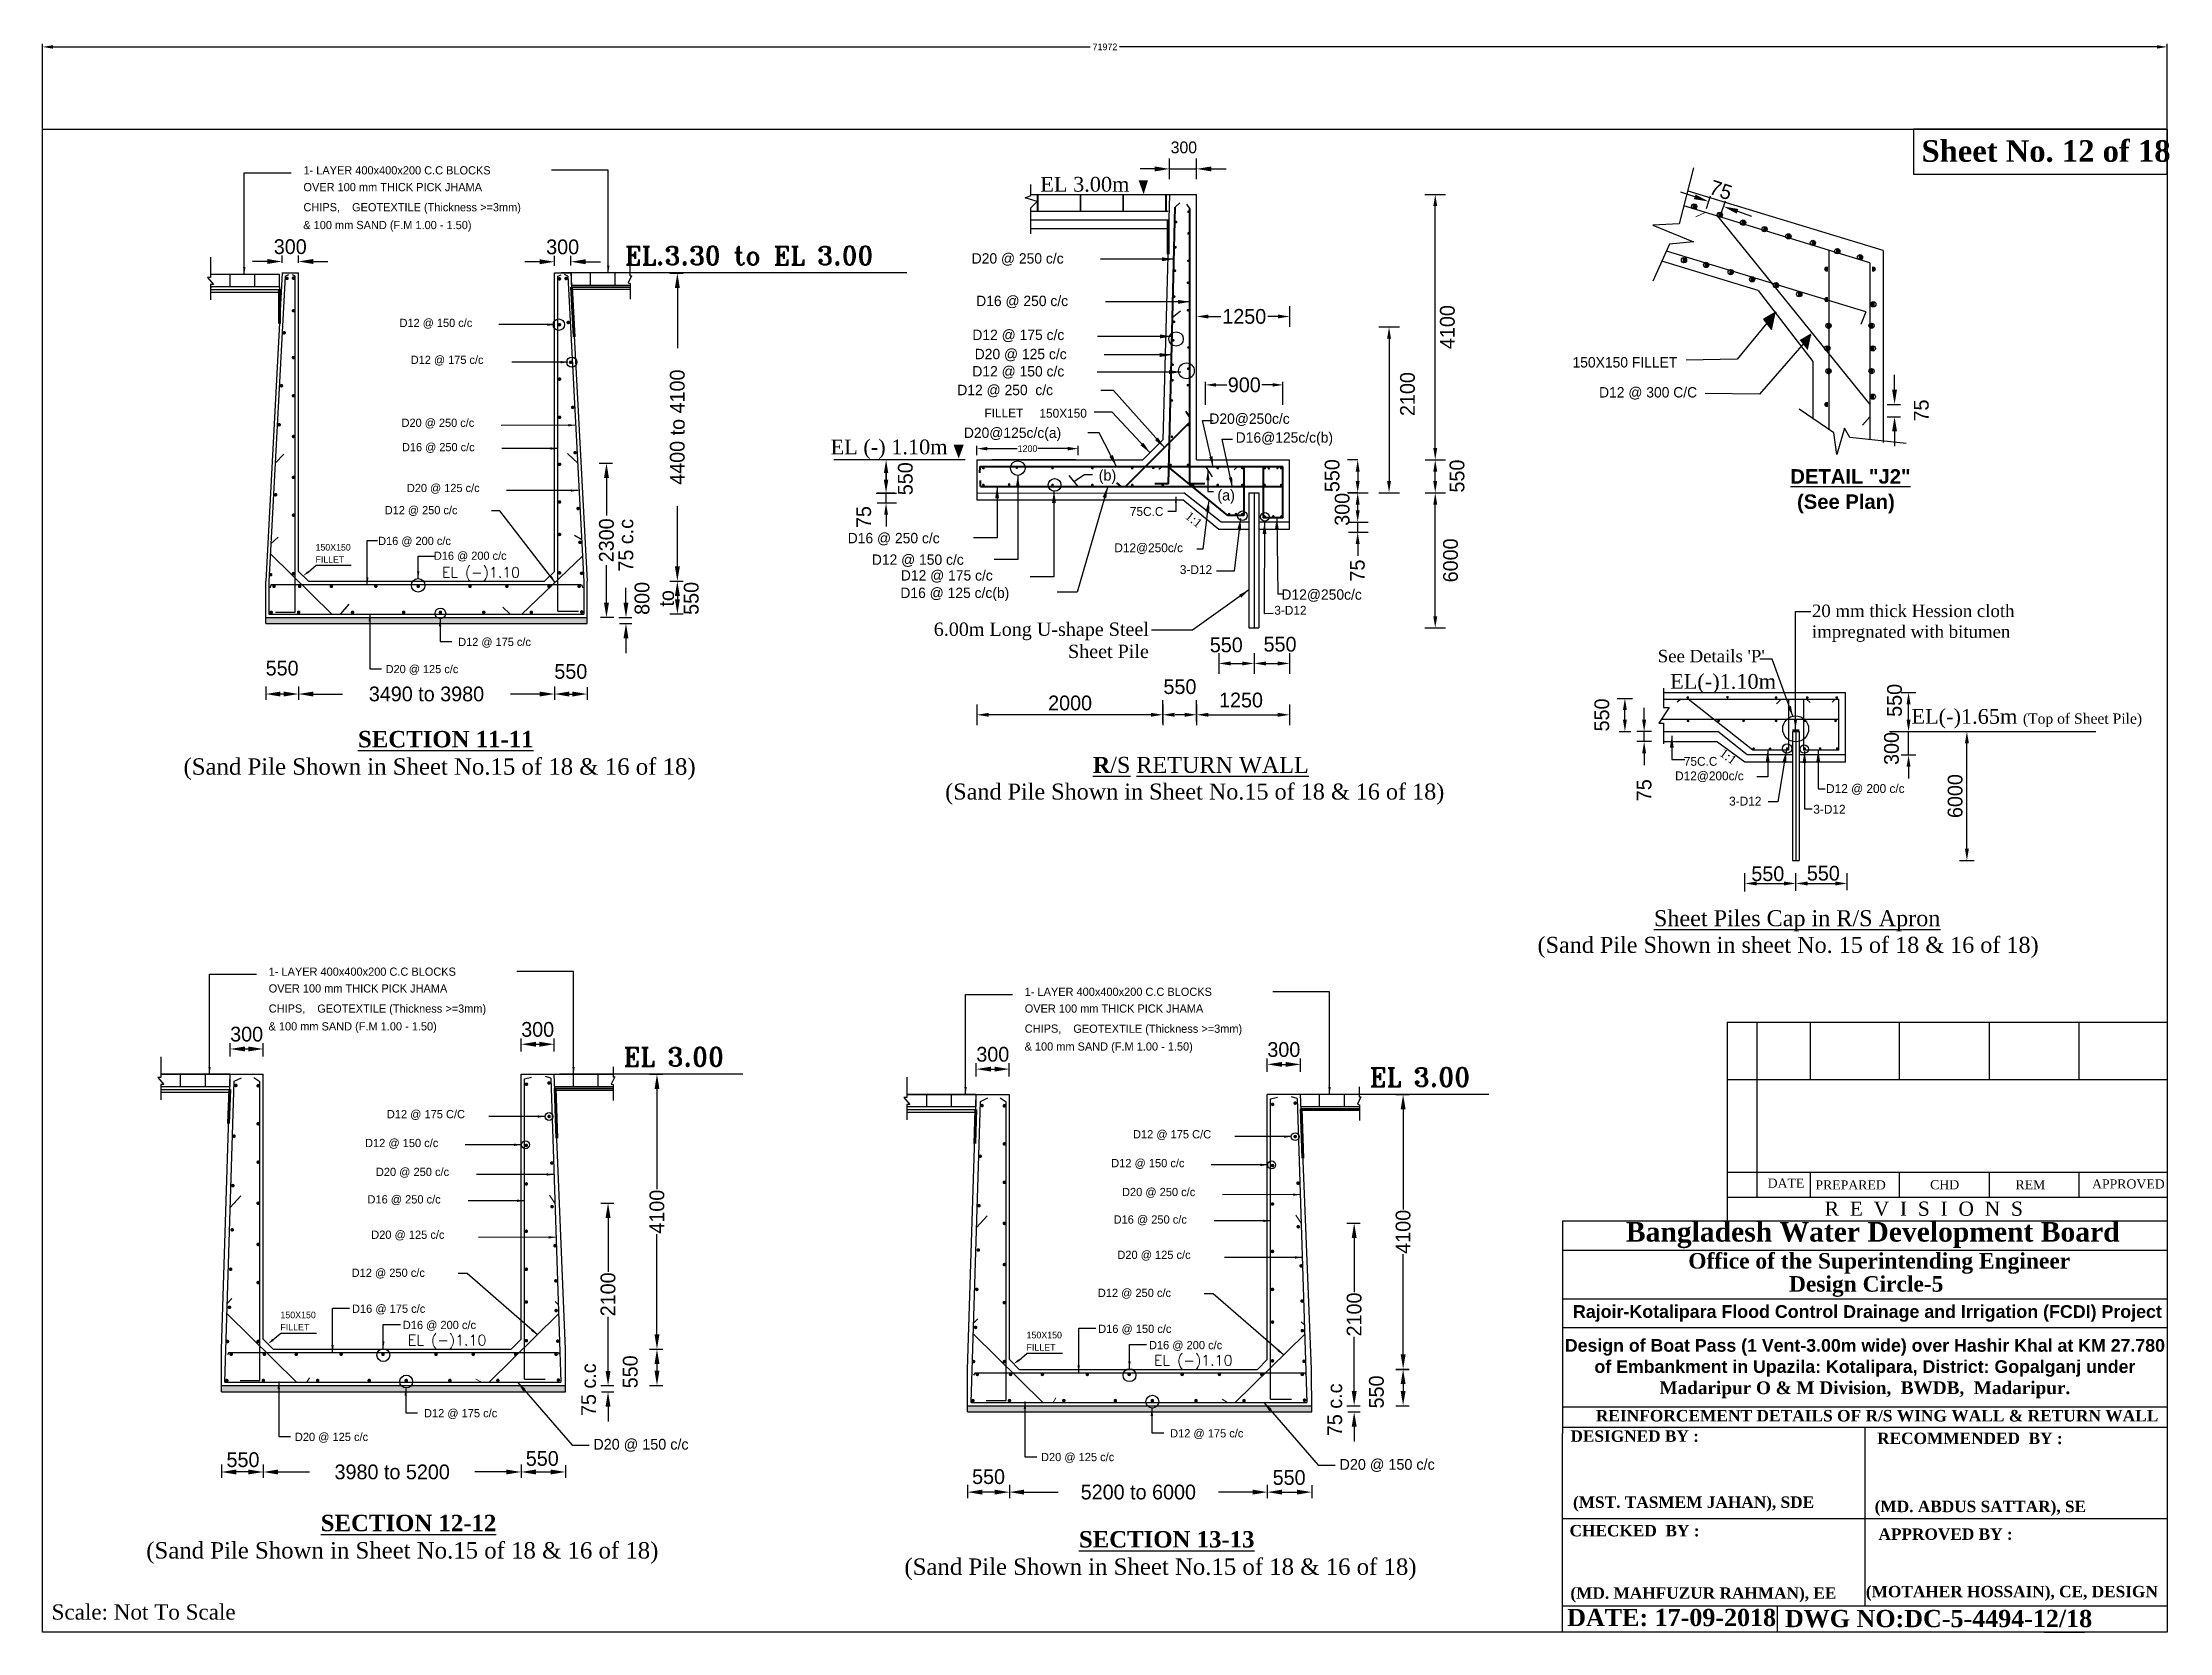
# Model space of a CAD drawing. Extents: x -1206532 to 786809, y -4288605 to 172932.
# Drawn here: x 23943 to 95987, y -4265004 to -4211163 of the extents above; entities that cross this region are included whole.
import ezdxf

# ---------------------------------------------------------------- set-up
doc = ezdxf.new("R2010")
doc.units = 0
doc.header["$LTSCALE"] = 300
doc.header["$MEASUREMENT"] = 0
doc.linetypes.add('ACAD_ISO02W100', pattern=[15, 12, -3])
doc.layers.get('0').update_dxf_attribs({"linetype": 'CONTINUOUS'})
doc.layers.get('DEFPOINTS').update_dxf_attribs({"linetype": 'CONTINUOUS'})
doc.layers.add('LINE', color=7, linetype='CONTINUOUS')
doc.layers.add('TEXT', color=10, linetype='CONTINUOUS')
doc.layers.add('Other line', color=7, linetype='CONTINUOUS', lineweight=15)
doc.styles.add('Arial-200', font='ARIAL_0.TTF')
doc.styles.add('BIG', font='ROMANT.SHX')
doc.styles.add('sum', font='ARIALBD_0.TTF')
doc.styles.add('TIMES', font='TIMES_0.TTF')
doc.dimstyles.new('3', dxfattribs={"dimtxt": 225, "dimasz": 350, "dimexe": 100, "dimexo": 25, "dimgap": 9, "dimtad": 0, "dimdec": 0, "dimzin": 0, "dimdsep": 46, "dimtxsty": 'Standard', "dimcen": 0, "dimclrd": 5, "dimclre": 6, "dimclrt": 1, "dimadec": 0, "dimazin": 0, "dimtfac": 1, "dimtdec": 0, "dimtofl": 0, "dimtmove": 2, "dimatfit": 3, "dimfxl": 1, "dimtolj": 1, "dimtzin": 0, "dimarcsym": 0})
doc.dimstyles.new('ISO-25', dxfattribs={"dimtxt": 2.5, "dimasz": 2.5, "dimexe": 1.25, "dimexo": 0.625, "dimtad": 1, "dimtxsty": 'Standard', "dimcen": 2.5, "dimadec": 0, "dimazin": 0, "dimtfac": 1, "dimtmove": 0, "dimatfit": 3, "dimfxl": 1, "dimarcsym": 0})

msp = doc.modelspace()

# ---------------------------------------------------------------- texts
at = {"linetype": 'ByBlock', "lineweight": 30}
for s, height, p in [('D20 @ 250 c/c', 351.25, (55414.946, -4218648.97)), ('D16 @ 250 c/c', 351.25, (55567.375, -4220087.699)), ('D12 @ 175 c/c', 351.25, (55438.322, -4221237.333)), ('D20 @ 125 c/c', 351.25, (55518.041, -4221886.525)), ('D12 @ 150 c/c', 351.25, (55437.322, -4222471.677)), ('D12 @ 250  c/c', 351.25, (54927.665, -4223104.502)), ('FILLET', 300, (55847.064, -4223859.559)), ('150X150 ', 300, (57710.918, -4223866.846)), ('D20@250c/c', 351.25, (63465.244, -4224075.718)), ('D20@125c/c(a)', 351.25, (55150.547, -4224553.305)), ('D16@125c/c(b)', 351.25, (64358.244, -4224713.718)), ('75C.C', 300, (60773.349, -4227192.15)), ('D16 @ 250 c/c', 351.25, (51216.26, -4228120.036)), ('D12@250c/c', 300, (60247.272, -4228421.485)), ('D12 @ 150 c/c', 351.25, (52032.918, -4228849.385)), ('3-D12', 300, (62465.992, -4229162.981)), ('D16 @ 125 c/c(b)', 351.25, (53000.391, -4229973.462)), ('D12 @ 175 c/c', 351.25, (53016.195, -4229382.731)), ('D12@250c/c', 351.25, (65907.336, -4230032.316)), ('3-D12', 300, (65665.252, -4230539.346)), ('75C.C', 300, (79537.617, -4235655.307)), ('D12@200c/c', 300, (79241.677, -4236146.716)), ('3-D12', 300, (81071.535, -4237001.187)), ('D12 @ 200 c/c', 300, (84355.698, -4236576.716)), ('3-D12', 300, (83924.021, -4237277.333))]:
    msp.add_text(s, height=height, dxfattribs=at).set_placement(p)
for s, insert, char_height, width, attachment_point in [('{\\fTimes New Roman|b1|i0|c0|p18;Sheet No. 12 of 18}', (87588.43, -4214470.338), 731.12668, 9744.77205, 1), ('{\\fTimes New Roman|b0|i0|c0|p18;EL 3.00m}', (57738.29, -4215712.338), 500, 3291.76418, 1), ('150X150 FILLET', (79317.289, -4221816.487), 351.25, 5439.15445, 3), ('{\\fTimes New Roman|b0|i0|c0|p18;EL (-) 1.10m}', (50635.092, -4224606.982), 500, 4374.01368, 1), ('{\\fTimes New Roman|b0|i0|c0|p18;EL(-)1.10m}', (79072.717, -4232547.8), 500, 3564.94776, 1), ('{\\fTimes New Roman|b0|i0|c0|p18;EL(-)1.65m \\H0.7x;(Top of Sheet Pile)}', (87247.174, -4233732.683), 500, 8833.26506, 1), ('{\\fTimes New Roman|b1|i0|c0|p18;          \\LR\\fTimes New Roman|b0|i0|c0|p18;/S RETURN WALL\\P\\l        (Sand Pile Shown in Sheet No.15 of 18 & 16 of 18)}', (62152.144, -4235354.635), 541.57532, 19263.87407, 2), ('{\\fTimes New Roman|b1|i0|c0|p18;          \\fTimes New Roman|b0|i0|c0|p18;\\LSheet Piles Cap in R/S Apron\\P\\l       (Sand Pile Shown in sheet No. 15 of 18 & 16 of 18)}', (82352.859, -4240545.779), 541.575318, 19538.24799, 2)]:
    msp.add_mtext(s, dxfattribs=dict(at, insert=insert, char_height=char_height, width=width, attachment_point=attachment_point))
for s, insert, char_height, attachment_point in [('D12 @ 300 C/C', (79988.061, -4223043.076), 351.25, 6), ('550', (62469.163, -4232977.659), 500, 5)]:
    msp.add_mtext(s, dxfattribs=dict(at, insert=insert, char_height=char_height, attachment_point=attachment_point))
at = {"color": 7, "ltscale": 2, "char_height": 490.0674, "width": 7827.79835, "attachment_point": 3, "style": 'sum'}
for s, insert in [('{\\LDETAIL "J2"}', (87217.227, -4225610.182)), ('(See Plan)', (86682.205, -4226465.727))]:
    msp.add_mtext(s, dxfattribs=dict(at, insert=insert))
at = {"linetype": 'ByBlock', "lineweight": 30, "char_height": 300, "width": 897.9074, "style": 'TIMES'}
for insert, attachment_point, rotation in [((63260.668, -4227381.301), 3, 320.93691609), ((80895.062, -4235047.012), 1, 323.50791171)]:
    msp.add_mtext('1:1', dxfattribs=dict(at, insert=insert, attachment_point=attachment_point, rotation=rotation))
at = {"color": 7, "linetype": 'ByBlock', "lineweight": 30, "insert": (61416.637, -4230805.164), "char_height": 450, "width": 8608.08, "attachment_point": 3}
msp.add_mtext('{\\fTimes New Roman|b0|i0|c0|p18;6.00m Long U-shape Steel Sheet Pile}', dxfattribs=at)
at = {"linetype": 'ByBlock', "lineweight": 30, "insert": (76761.098, -4233933.709), "char_height": 500, "attachment_point": 5, "rotation": 90}
msp.add_mtext('550', dxfattribs=at)
at = {"linetype": 'ACAD_ISO02W100', "lineweight": 30, "insert": (24249.252, -4264051.562), "char_height": 517.8814, "width": 18602.1315, "attachment_point": 1}
msp.add_mtext('{\\fTimes New Roman|b0|i0|c0|p18;Scale: Not To Scale}', dxfattribs=at)
at = {"layer": 'LINE', "color": 0}
for s, height, p in [('OVER 100 mm THICK PICK JHAMA', 277.83, (32780.58, -4216196.695)), ('1- LAYER 400x400x200 C.C BLOCKS', 277.83, (32780.58, -4215629.361)), ('CHIPS,', 277.83, (32780.58, -4216876.207)), ('GEOTEXTILE (Thickness >=3mm)', 277.83, (34427.013, -4216879.444)), ('& 100 mm SAND (F.M 1.00 - 1.50)', 277.83, (32775.142, -4217481.513)), ('D12 @ 150 c/c', 277.83, (36035.61, -4220795.299)), ('D12 @ 175 c/c', 277.83, (36415.998, -4222046.58)), ('D20 @ 250 c/c', 277.83, (36103.725, -4224178.097)), ('D16 @ 250 c/c', 277.83, (36116.42, -4225003.38)), ('D20 @ 125 c/c', 277.83, (36284.226, -4226385.742)), ('D12 @ 250 c/c', 277.83, (35534.24, -4227137.105)), ('150X150 ', 222.264, (33190.819, -4228367.434)), ('D16 @ 200 c/c', 277.83, (35311.59, -4228179.397)), ('FILLET', 222.264, (33189.97, -4228779.151)), ('D16 @ 200 c/c', 277.83, (37198.597, -4228680.209)), ('D12 @ 175 c/c', 277.83, (38022.529, -4231599.533)), ('D20 @ 125 c/c', 277.83, (35563.815, -4232518.477)), ('1- LAYER 400x400x200 C.C BLOCKS', 277.83, (31603.841, -4242765.695)), ('OVER 100 mm THICK PICK JHAMA', 277.83, (31603.841, -4243333.029)), ('1- LAYER 400x400x200 C.C BLOCKS', 277.83, (57211.988, -4243447.31)), ('CHIPS,', 277.83, (31603.841, -4244012.541)), ('GEOTEXTILE (Thickness >=3mm)', 277.83, (33250.275, -4244015.778)), ('OVER 100 mm THICK PICK JHAMA', 277.83, (57211.988, -4244014.644)), ('& 100 mm SAND (F.M 1.00 - 1.50)', 277.83, (31598.403, -4244617.847)), ('CHIPS,', 277.83, (57211.988, -4244694.156)), ('GEOTEXTILE (Thickness >=3mm)', 277.83, (58858.422, -4244697.393)), ('& 100 mm SAND (F.M 1.00 - 1.50)', 277.83, (57206.55, -4245299.462)), ('150X150 ', 224, (31999.83, -4254363.51)), ('D16 @ 175 c/c', 280, (34424.978, -4254180.357)), ('FILLET', 224, (31998.974, -4254778.443)), ('150X150 ', 224, (57273.753, -4255045.125)), ('D16 @ 150 c/c', 280, (59698.901, -4254861.972)), ('FILLET', 224, (57272.897, -4255460.058)), ('D12 @ 175 c/c', 280, (36862.485, -4257718.136)), ('D20 @ 125 c/c', 280, (32488.596, -4258521.715)), ('D12 @ 175 c/c', 280, (62136.408, -4258399.751)), ('D20 @ 125 c/c', 280, (57762.519, -4259203.33))]:
    msp.add_text(s, height=height, dxfattribs=at).set_placement(p)
at = {"layer": 'LINE', "color": 0, "style": 'BIG'}
msp.add_text('EL (-)1.10', height=350.0658, dxfattribs=at).set_placement((37472.634, -4229280.452))
at = {"layer": 'LINE'}
for s, height, p in [('D12 @ 175 C/C', 280, (35604.323, -4247591.37)), ('D12 @ 150 c/c', 280, (34866.84, -4248568.118)), ('D12 @ 175 C/C', 280, (60878.246, -4248272.985)), ('D12 @ 150 c/c', 280, (60140.763, -4249249.733)), ('D20 @ 250 c/c', 280, (35232.792, -4249547.365)), ('D16 @ 250 c/c', 280, (34948.281, -4250477.581)), ('D20 @ 250 c/c', 280, (60506.715, -4250228.98)), ('D16 @ 250 c/c', 280, (60222.204, -4251159.196)), ('D20 @ 125 c/c', 280, (35075.018, -4251674.74)), ('D12 @ 250 c/c', 280, (34412.861, -4252963.044)), ('D20 @ 125 c/c', 280, (60348.942, -4252356.355)), ('D12 @ 250 c/c', 280, (59686.785, -4253644.659)), ('D16 @ 200 c/c', 280, (36144.823, -4254730.794)), ('D16 @ 200 c/c', 280, (61418.746, -4255412.409)), ('D20 @ 150 c/c', 364, (42599.773, -4258812.626)), ('D20 @ 150 c/c', 364, (67873.696, -4259494.241))]:
    msp.add_text(s, height=height, dxfattribs=at).set_placement(p)
at = {"layer": 'LINE', "char_height": 364, "width": 318.36659, "attachment_point": 3}
for s, insert in [('(b)', (60312.175, -4225634.429)), ('(a)', (64331.175, -4226306.429))]:
    msp.add_mtext(s, dxfattribs=dict(at, insert=insert))
at = {"layer": 'LINE', "lineweight": 30, "char_height": 555.75, "width": 20021.91284, "attachment_point": 2, "style": 'Arial-200'}
for s, insert in [('{\\fTimes New Roman|b1|i0|c0|p18;          \\LSECTION 11-11\\P\\fTimes New Roman|b0|i0|c0|p18;\\l        (Sand Pile Shown in Sheet No.15 of 18 & 16 of 18)}', (36551.837, -4234475.106)), ('{\\fTimes New Roman|b1|i0|c0|p18;          \\LSECTION 12-12\\P\\fTimes New Roman|b0|i0|c0|p18;\\l        (Sand Pile Shown in Sheet No.15 of 18 & 16 of 18)}', (35289.837, -4261019.106)), ('{\\fTimes New Roman|b1|i0|c0|p18;          \\LSECTION 13-13\\P\\fTimes New Roman|b0|i0|c0|p18;\\l        (Sand Pile Shown in Sheet No.15 of 18 & 16 of 18)}', (60970.837, -4261571.106))]:
    msp.add_mtext(s, dxfattribs=dict(at, insert=insert))
at = {"layer": 'LINE', "lineweight": 25, "attachment_point": 1}
for s, insert, char_height in [('{\\fTimes New Roman|b0|i0|c0|p18;DATE }', (82375.985, -4249633.629), 308.45248), ('{\\fTimes New Roman|b0|i0|c0|p18;PREPARED\\fTimes New Roman|b1|i0|c0|p18; }', (83994.817, -4249694.241), 308.45248), ('{\\fTimes New Roman|b0|i0|c0|p18;CHD}', (87880.317, -4249687.755), 308.45248), ('{\\fTimes New Roman|b0|i0|c0|p18; REM }', (90655.142, -4249687.755), 308.45248), ('{\\fTimes New Roman|b0|i0|c0|p18;APPROVED}', (93364.522, -4249661.241), 308.45248), ('{\\fTimes New Roman|b0|i0|c0|p18;R  E  V  I  S  I  O  N  S}', (84308.711, -4250412.256), 481.957), ('{\\fTimes New Roman|b1|i0|c0|p18;DESIGNED BY :}', (75696.177, -4258160.819), 387), ('{\\fTimes New Roman|b1|i0|c0|p18;RECOMMENDED  BY :}', (86084.459, -4258236.402), 387), ('{\\fTimes New Roman|b1|i0|c0|p18;\\C0;(MST. TASMEM JAHAN), SDE}', (75783.409, -4260397.377), 387), ('{\\fTimes New Roman|b1|i0|c0|p18;\\C0;(MD. ABDUS SATTAR), SE}', (86001.327, -4260543.2), 387), ('{\\fTimes New Roman|b1|i0|c0|p18;CHECKED  BY :}', (75667.047, -4261363.443), 387), ('{\\fTimes New Roman|b1|i0|c0|p18;APPROVED BY :}', (86129.336, -4261480.336), 387), ('{\\fTimes New Roman|b1|i0|c0|p18;\\C0;(MD. MAHFUZUR RAHMAN), EE}', (75694.967, -4263476.571), 387), ('{\\fTimes New Roman|b1|i0|c0|p18;\\C0;(MOTAHER HOSSAIN), CE, DESIGN}', (85703.778, -4263425.639), 387), ('{\\fTimes New Roman|b1|i0|c0|p18;DATE: 17-09-2018}', (75585.355, -4264204.127), 583.62167), ('{\\fTimes New Roman|b1|i0|c0|p18; DWG NO:DC-5-4494-12/18}', (82741.969, -4264240.96), 583.62167)]:
    msp.add_mtext(s, dxfattribs=dict(at, insert=insert, char_height=char_height))
at = {"layer": 'LINE', "lineweight": 25, "attachment_point": 8}
for s, insert, char_height, width in [('{\\fTimes New Roman|b1|i0|c0|p18;Bangladesh Water Development Board}', (85936.778, -4251991.868), 663.33092, 26528.14399), ('{\\fTimes New Roman|b1|i0|c0|p18;Office of the Superintending Engineer}', (86156.073, -4252859.674), 526.13993, 21041.55779), ('{\\fTimes New Roman|b1|i0|c0|p18;Design Circle-5}', (85713.287, -4253640.541), 526.13993, 21041.55779), ('{\\fArial|b1|i0|c0|p34;Rajoir-Kotalipara Flood Control Drainage and Irrigation (FCDI) Project}', (85755.523, -4254485.052), 432, 25794.82457), ('\\pt0.004829;{\\fArial|b1|i0|c0|p34;Design of Boat Pass (1 Vent-3.00m wide) over Hashir Khal at KM 27.780 of Embankment in Upazila: Kotalipara, District: Gopalganj under \\P\\ptz;\\fTimes New Roman|b1|i0|c0|p18;Madaripur O & M Division,  BWDB,  Madaripur.}', (85670.181, -4257071.2), 430, 20488.60529), ('{\\fTimes New Roman|b1|i0|c0|p18;REINFORCEMENT DETAILS OF R/S WING WALL & RETURN WALL }', (86082.602, -4257867.145), 389.44184, 19663.76436)]:
    msp.add_mtext(s, dxfattribs=dict(at, insert=insert, char_height=char_height, width=width))
at = {"layer": 'Other line', "color": 0, "lineweight": 30, "char_height": 421.5, "attachment_point": 1, "style": 'TIMES'}
for s, insert, width in [('20 mm thick Hession cloth impregnated with bitumen', (83877.251, -4230197.164), 9269.99479), ("See Details 'P'", (78653.468, -4231729.64), 10967.44611)]:
    msp.add_mtext(s, dxfattribs=dict(at, insert=insert, width=width))
at = {"layer": 'TEXT', "color": 0, "style": 'BIG'}
for p in [(36315.088, -4255283.659), (61589.012, -4255965.274)]:
    msp.add_text('EL (-)1.10', height=352.8, dxfattribs=at).set_placement(p)
at = {"layer": 'TEXT', "color": 0, "attachment_point": 1, "style": 'BIG'}
for s, insert, char_height, width in [('EL.3.30 to EL 3.00', (43670.352, -4218065.542), 625.1175, 10904.72853), ('EL 3.00', (43623.335, -4245198.753), 630, 6640.03588), ('EL 3.00', (68897.258, -4245880.368), 630, 6640.03588)]:
    msp.add_mtext(s, dxfattribs=dict(at, insert=insert, char_height=char_height, width=width))

# ---------------------------------------------------------------- blocks, each defined once
blk = doc.blocks.new('*D334')
at = {"layer": 'DEFPOINTS', "color": 0, "lineweight": 30}
for p in [(95914, -4211311), (23943, -4214102), (95914, -4214102)]:
    blk.add_point(p, dxfattribs=at)
at = {"layer": 'LINE', "color": 6, "lineweight": -2}
for p, q in [((23943, -4214077), (23943, -4211211)), ((95914, -4214077), (95914, -4211211))]:
    blk.add_line(p, q, dxfattribs=at)
at = {"layer": 'LINE', "color": 5, "lineweight": -2}
for p, q in [((24293, -4211311), (59432, -4211311)), ((95564, -4211311), (60425, -4211311))]:
    blk.add_line(p, q, dxfattribs=at)
at = {"layer": 'LINE', "color": 5, "lineweight": 30}
for points in [[(24293, -4211253), (24293, -4211369), (23943, -4211311)], [(95564, -4211253), (95564, -4211369), (95914, -4211311)]]:
    blk.add_solid(points, dxfattribs=at)
at = {"layer": 'LINE', "color": 1, "lineweight": 30, "insert": (59929, -4211311), "char_height": 225, "attachment_point": 5}
blk.add_mtext('\\A1;71972', dxfattribs=at)
blk = doc.blocks.new('*D342')
at = {"layer": 'DEFPOINTS', "color": 0, "lineweight": 30}
for p in [(45044, -4229403), (45080, -4230514), (45446, -4230514)]:
    blk.add_point(p, dxfattribs=at)
at = {"layer": 'LINE', "color": 7, "lineweight": -2}
for p, q in [((45196, -4229403), (45646, -4229403)), ((45446, -4229903), (45446, -4230014)), ((45196, -4230514), (45646, -4230514))]:
    blk.add_line(p, q, dxfattribs=at)
at = {"layer": 'LINE', "color": 7, "lineweight": 30}
for points in [[(45363, -4229903), (45530, -4229903), (45446, -4229403)], [(45363, -4230014), (45530, -4230014), (45446, -4230514)]]:
    blk.add_solid(points, dxfattribs=at)
at = {"layer": 'LINE', "color": 7, "lineweight": 30, "insert": (45084, -4229986), "char_height": 500, "attachment_point": 5, "rotation": 90}
blk.add_mtext('\\A1;800\\Pto\\P550', dxfattribs=at)
blk = doc.blocks.new('*D343')
at = {"layer": 'DEFPOINTS', "color": 0, "lineweight": 30}
for p in [(43463, -4230631), (43486, -4230839), (43705, -4230631)]:
    blk.add_point(p, dxfattribs=at)
at = {"layer": 'LINE', "color": 7, "lineweight": -2}
for p, q in [((43705, -4230131), (43705, -4229631)), ((43468, -4230631), (43905, -4230631)), ((43491, -4230839), (43905, -4230839)), ((43705, -4231339), (43705, -4231839))]:
    blk.add_line(p, q, dxfattribs=at)
at = {"layer": 'LINE', "color": 7, "lineweight": 30}
for points in [[(43622, -4230131), (43789, -4230131), (43705, -4230631)], [(43622, -4231339), (43789, -4231339), (43705, -4230839)]]:
    blk.add_solid(points, dxfattribs=at)
at = {"layer": 'LINE', "color": 7, "lineweight": 30, "insert": (43705, -4228188), "char_height": 500, "attachment_point": 5, "rotation": 90}
blk.add_mtext('\\A1;75 c.c', dxfattribs=at)
blk = doc.blocks.new('*D344')
at = {"layer": 'DEFPOINTS', "color": 0, "lineweight": 30}
for p in [(44461, -4218974), (45446, -4218974), (45127, -4229403)]:
    blk.add_point(p, dxfattribs=at)
at = {"layer": 'LINE', "color": 7, "lineweight": -2}
for p, q in [((45196, -4218974), (45646, -4218974)), ((45446, -4219474), (45446, -4221513)), ((45446, -4228903), (45446, -4226864)), ((45196, -4229403), (45646, -4229403))]:
    blk.add_line(p, q, dxfattribs=at)
at = {"layer": 'LINE', "color": 7, "lineweight": 30}
for points in [[(45363, -4219474), (45530, -4219474), (45446, -4218974)], [(45363, -4228903), (45530, -4228903), (45446, -4229403)]]:
    blk.add_solid(points, dxfattribs=at)
at = {"layer": 'LINE', "color": 7, "lineweight": 30, "insert": (45446, -4224188), "char_height": 500, "attachment_point": 5, "rotation": 90}
blk.add_mtext('\\A1;4400 to 4100', dxfattribs=at)
blk = doc.blocks.new('*D345')
at = {"layer": 'DEFPOINTS', "color": 0, "lineweight": 30}
for p in [(41282, -4232986), (42393, -4232986), (42393, -4233225)]:
    blk.add_point(p, dxfattribs=at)
at = {"layer": 'LINE', "color": 7, "lineweight": -2}
for p, q in [((41282, -4232991), (41282, -4233425)), ((41782, -4233225), (41893, -4233225)), ((42393, -4232991), (42393, -4233425))]:
    blk.add_line(p, q, dxfattribs=at)
at = {"layer": 'LINE', "color": 7, "lineweight": 30}
for points in [[(41782, -4233142), (41782, -4233309), (41282, -4233225)], [(41893, -4233142), (41893, -4233309), (42393, -4233225)]]:
    blk.add_solid(points, dxfattribs=at)
at = {"layer": 'LINE', "color": 7, "lineweight": 30, "insert": (41837, -4232464), "char_height": 500, "attachment_point": 5}
blk.add_mtext('\\A1;550 ', dxfattribs=at)
blk = doc.blocks.new('*D346')
at = {"layer": 'DEFPOINTS', "color": 0, "lineweight": 30}
for p in [(31502, -4232856), (31502, -4233225), (32614, -4232856)]:
    blk.add_point(p, dxfattribs=at)
at = {"layer": 'LINE', "color": 7, "lineweight": -2}
for p, q in [((31502, -4232975), (31502, -4233425)), ((32114, -4233225), (32002, -4233225)), ((32614, -4232975), (32614, -4233425))]:
    blk.add_line(p, q, dxfattribs=at)
at = {"layer": 'LINE', "color": 7, "lineweight": 30}
for points in [[(32002, -4233142), (32002, -4233309), (31502, -4233225)], [(32114, -4233142), (32114, -4233309), (32614, -4233225)]]:
    blk.add_solid(points, dxfattribs=at)
at = {"layer": 'LINE', "color": 7, "lineweight": 30, "insert": (32058, -4232351), "char_height": 500, "attachment_point": 5}
blk.add_mtext('\\A1;550 ', dxfattribs=at)
blk = doc.blocks.new('*D347')
at = {"layer": 'DEFPOINTS', "color": 0, "lineweight": 30}
for p in [(32614, -4232823), (41282, -4232823), (41282, -4233225)]:
    blk.add_point(p, dxfattribs=at)
at = {"layer": 'LINE', "color": 7, "lineweight": -2}
for p, q in [((32614, -4232975), (32614, -4233425)), ((33114, -4233225), (34105, -4233225)), ((40782, -4233225), (39790, -4233225)), ((41282, -4232975), (41282, -4233425))]:
    blk.add_line(p, q, dxfattribs=at)
at = {"layer": 'LINE', "color": 7, "lineweight": 30}
for points in [[(33114, -4233142), (33114, -4233309), (32614, -4233225)], [(40782, -4233142), (40782, -4233309), (41282, -4233225)]]:
    blk.add_solid(points, dxfattribs=at)
at = {"layer": 'LINE', "color": 7, "lineweight": 30, "insert": (36948, -4233225), "char_height": 500, "attachment_point": 5}
blk.add_mtext('\\A1;3490 to 3980', dxfattribs=at)
blk = doc.blocks.new('*D348')
at = {"layer": 'DEFPOINTS', "color": 0, "lineweight": 30}
for p in [(41282, -4218727), (41837, -4218586), (41837, -4218713)]:
    blk.add_point(p, dxfattribs=at)
at = {"layer": 'LINE', "color": 7, "lineweight": -2}
for p, q in [((40782, -4218586), (40282, -4218586)), ((41282, -4218722), (41282, -4218386)), ((41837, -4218708), (41837, -4218386)), ((42337, -4218586), (42837, -4218586))]:
    blk.add_line(p, q, dxfattribs=at)
at = {"layer": 'LINE', "color": 7, "lineweight": 30}
for points in [[(40782, -4218503), (40782, -4218670), (41282, -4218586)], [(42337, -4218503), (42337, -4218670), (41837, -4218586)]]:
    blk.add_solid(points, dxfattribs=at)
at = {"layer": 'LINE', "color": 7, "lineweight": 30, "insert": (41560, -4218086), "char_height": 500, "attachment_point": 5}
blk.add_mtext('\\A1;300', dxfattribs=at)
blk = doc.blocks.new('*D349')
at = {"layer": 'DEFPOINTS', "color": 0, "lineweight": 30}
for p in [(32057, -4218633), (32610, -4218578), (32610, -4218633)]:
    blk.add_point(p, dxfattribs=at)
at = {"layer": 'LINE', "color": 7, "lineweight": -2}
for p, q in [((31557, -4218578), (31057, -4218578)), ((32057, -4218628), (32057, -4218378)), ((32610, -4218628), (32610, -4218378)), ((33110, -4218578), (33610, -4218578))]:
    blk.add_line(p, q, dxfattribs=at)
at = {"layer": 'LINE', "color": 7, "lineweight": 30}
for points in [[(31557, -4218494), (31557, -4218661), (32057, -4218578)], [(33110, -4218494), (33110, -4218661), (32610, -4218578)]]:
    blk.add_solid(points, dxfattribs=at)
at = {"layer": 'LINE', "color": 7, "lineweight": 30, "insert": (32333, -4218078), "char_height": 500, "attachment_point": 5}
blk.add_mtext('\\A1;300', dxfattribs=at)
blk = doc.blocks.new('*D360')
at = {"layer": 'DEFPOINTS', "color": 0, "lineweight": 30}
for p in [(42069, -4225409), (43045, -4230631), (43463, -4230631)]:
    blk.add_point(p, dxfattribs=at)
at = {"layer": 'LINE', "color": 7, "lineweight": -2}
for p, q in [((42795, -4225409), (43245, -4225409)), ((43045, -4225909), (43045, -4227178)), ((43045, -4230131), (43045, -4228862)), ((43295, -4230631), (42845, -4230631))]:
    blk.add_line(p, q, dxfattribs=at)
at = {"layer": 'LINE', "color": 7, "lineweight": 30}
for points in [[(42961, -4225909), (43128, -4225909), (43045, -4225409)], [(42961, -4230131), (43128, -4230131), (43045, -4230631)]]:
    blk.add_solid(points, dxfattribs=at)
at = {"layer": 'LINE', "color": 7, "lineweight": 30, "insert": (43045, -4228020), "char_height": 500, "attachment_point": 5, "rotation": 90}
blk.add_mtext('\\A1;2300', dxfattribs=at)
blk = doc.blocks.new('*D366')
at = {"layer": 'DEFPOINTS', "color": 0, "lineweight": 30}
for p in [(43974, -4255413), (44305, -4256644), (44755, -4256644)]:
    blk.add_point(p, dxfattribs=at)
at = {"layer": 'LINE', "color": 7, "lineweight": -2}
for p, q in [((44505, -4255413), (44955, -4255413)), ((44755, -4255913), (44755, -4256144)), ((44505, -4256644), (44955, -4256644))]:
    blk.add_line(p, q, dxfattribs=at)
at = {"layer": 'LINE', "color": 7, "lineweight": 30}
for points in [[(44672, -4255913), (44838, -4255913), (44755, -4255413)], [(44672, -4256144), (44838, -4256144), (44755, -4256644)]]:
    blk.add_solid(points, dxfattribs=at)
at = {"layer": 'LINE', "color": 7, "lineweight": 30, "insert": (43852, -4256178), "char_height": 500, "attachment_point": 5, "rotation": 90}
blk.add_mtext('\\A1;550', dxfattribs=at)
blk = doc.blocks.new('*D367')
at = {"layer": 'DEFPOINTS', "color": 0, "lineweight": 30}
for p in [(42784, -4256645), (42876, -4256855), (43098, -4256645)]:
    blk.add_point(p, dxfattribs=at)
at = {"layer": 'LINE', "color": 7, "lineweight": -2}
for p, q in [((43098, -4256145), (43098, -4255645)), ((42848, -4256645), (43298, -4256645)), ((42881, -4256855), (43298, -4256855)), ((43098, -4257355), (43098, -4257855))]:
    blk.add_line(p, q, dxfattribs=at)
at = {"layer": 'LINE', "color": 7, "lineweight": 30}
for points in [[(43014, -4256145), (43181, -4256145), (43098, -4256645)], [(43014, -4257355), (43181, -4257355), (43098, -4256855)]]:
    blk.add_solid(points, dxfattribs=at)
at = {"layer": 'LINE', "color": 7, "lineweight": 30, "insert": (42442, -4256783), "char_height": 500, "attachment_point": 5, "rotation": 90}
blk.add_mtext('\\A1;75 c.c', dxfattribs=at)
blk = doc.blocks.new('*D368')
at = {"layer": 'DEFPOINTS', "color": 0, "lineweight": 30}
for p in [(43762, -4246102), (44755, -4246102), (44433, -4255407)]:
    blk.add_point(p, dxfattribs=at)
at = {"layer": 'LINE', "color": 7, "lineweight": -2}
for p, q in [((44505, -4246102), (44955, -4246102)), ((44755, -4246602), (44755, -4249996)), ((44755, -4254907), (44755, -4251514)), ((44505, -4255407), (44955, -4255407))]:
    blk.add_line(p, q, dxfattribs=at)
at = {"layer": 'LINE', "color": 7, "lineweight": 30}
for points in [[(44672, -4246602), (44838, -4246602), (44755, -4246102)], [(44672, -4254907), (44838, -4254907), (44755, -4255407)]]:
    blk.add_solid(points, dxfattribs=at)
at = {"layer": 'LINE', "color": 7, "lineweight": 30, "insert": (44755, -4250755), "char_height": 500, "attachment_point": 5, "rotation": 90}
blk.add_mtext('\\A1;4100', dxfattribs=at)
blk = doc.blocks.new('*D369')
at = {"layer": 'DEFPOINTS', "color": 0, "lineweight": 30}
for p in [(40154, -4259329), (41658, -4259329), (41658, -4259570)]:
    blk.add_point(p, dxfattribs=at)
at = {"layer": 'LINE', "color": 7, "lineweight": -2}
for p, q in [((40154, -4259334), (40154, -4259770)), ((40654, -4259570), (41158, -4259570)), ((41658, -4259334), (41658, -4259770))]:
    blk.add_line(p, q, dxfattribs=at)
at = {"layer": 'LINE', "color": 7, "lineweight": 30}
for points in [[(40654, -4259487), (40654, -4259653), (40154, -4259570)], [(41158, -4259487), (41158, -4259653), (41658, -4259570)]]:
    blk.add_solid(points, dxfattribs=at)
at = {"layer": 'LINE', "color": 7, "lineweight": 30, "insert": (40869, -4259115), "char_height": 500, "attachment_point": 5}
blk.add_mtext('\\A1;550', dxfattribs=at)
blk = doc.blocks.new('*D370')
at = {"layer": 'DEFPOINTS', "color": 0, "lineweight": 30}
for p in [(30002, -4259198), (31418, -4259198), (30002, -4259570)]:
    blk.add_point(p, dxfattribs=at)
at = {"layer": 'LINE', "color": 7, "lineweight": -2}
for p, q in [((30002, -4259320), (30002, -4259770)), ((30918, -4259570), (30502, -4259570)), ((31418, -4259320), (31418, -4259770))]:
    blk.add_line(p, q, dxfattribs=at)
at = {"layer": 'LINE', "color": 7, "lineweight": 30}
for points in [[(30502, -4259487), (30502, -4259653), (30002, -4259570)], [(30918, -4259487), (30918, -4259653), (31418, -4259570)]]:
    blk.add_solid(points, dxfattribs=at)
at = {"layer": 'LINE', "color": 7, "lineweight": 30, "insert": (30732, -4259156), "char_height": 500, "attachment_point": 5}
blk.add_mtext('\\A1;550', dxfattribs=at)
blk = doc.blocks.new('*D371')
at = {"layer": 'DEFPOINTS', "color": 0, "lineweight": 30}
for p in [(31418, -4259165), (40154, -4259165), (40154, -4259570)]:
    blk.add_point(p, dxfattribs=at)
at = {"layer": 'LINE', "color": 7, "lineweight": -2}
for p, q in [((31418, -4259320), (31418, -4259770)), ((31918, -4259570), (32985, -4259570)), ((39654, -4259570), (38587, -4259570)), ((40154, -4259320), (40154, -4259770))]:
    blk.add_line(p, q, dxfattribs=at)
at = {"layer": 'LINE', "color": 7, "lineweight": 30}
for points in [[(31918, -4259487), (31918, -4259653), (31418, -4259570)], [(39654, -4259487), (39654, -4259653), (40154, -4259570)]]:
    blk.add_solid(points, dxfattribs=at)
at = {"layer": 'LINE', "color": 7, "lineweight": 30, "insert": (35786, -4259570), "char_height": 500, "attachment_point": 5}
blk.add_mtext('\\A1;3980 to 5200', dxfattribs=at)
blk = doc.blocks.new('*D372')
at = {"layer": 'DEFPOINTS', "color": 0, "lineweight": 30}
for p in [(41274, -4245085), (40154, -4245571), (41274, -4245571)]:
    blk.add_point(p, dxfattribs=at)
at = {"layer": 'LINE', "color": 7, "lineweight": -2}
for p, q in [((40154, -4245335), (40154, -4244885)), ((40654, -4245085), (40774, -4245085)), ((41274, -4245335), (41274, -4244885))]:
    blk.add_line(p, q, dxfattribs=at)
at = {"layer": 'LINE', "color": 7, "lineweight": 30}
for points in [[(40654, -4245001), (40654, -4245168), (40154, -4245085)], [(40774, -4245001), (40774, -4245168), (41274, -4245085)]]:
    blk.add_solid(points, dxfattribs=at)
at = {"layer": 'LINE', "color": 7, "lineweight": 30, "insert": (40714, -4244585), "char_height": 500, "attachment_point": 5}
blk.add_mtext('\\A1;300', dxfattribs=at)
blk = doc.blocks.new('*D373')
at = {"layer": 'DEFPOINTS', "color": 0, "lineweight": 30}
for p in [(31415, -4245245), (30298, -4245637), (31415, -4245614)]:
    blk.add_point(p, dxfattribs=at)
at = {"layer": 'LINE', "color": 7, "lineweight": -2}
for p, q in [((30298, -4245495), (30298, -4245045)), ((30798, -4245245), (30915, -4245245)), ((31415, -4245495), (31415, -4245045))]:
    blk.add_line(p, q, dxfattribs=at)
at = {"layer": 'LINE', "color": 7, "lineweight": 30}
for points in [[(30798, -4245162), (30798, -4245328), (30298, -4245245)], [(30915, -4245162), (30915, -4245328), (31415, -4245245)]]:
    blk.add_solid(points, dxfattribs=at)
at = {"layer": 'LINE', "color": 7, "lineweight": 30, "insert": (30856, -4244745), "char_height": 500, "attachment_point": 5}
blk.add_mtext('\\A1;300', dxfattribs=at)
blk = doc.blocks.new('*D374')
at = {"layer": 'DEFPOINTS', "color": 0, "lineweight": 30}
for p in [(42374, -4250464), (43098, -4250464), (42951, -4256645)]:
    blk.add_point(p, dxfattribs=at)
at = {"layer": 'LINE', "color": 7, "lineweight": -2}
for p, q in [((42848, -4250464), (43298, -4250464)), ((43098, -4250964), (43098, -4252795)), ((43098, -4256145), (43098, -4254313)), ((42956, -4256645), (43298, -4256645))]:
    blk.add_line(p, q, dxfattribs=at)
at = {"layer": 'LINE', "color": 7, "lineweight": 30}
for points in [[(43014, -4250964), (43181, -4250964), (43098, -4250464)], [(43014, -4256145), (43181, -4256145), (43098, -4256645)]]:
    blk.add_solid(points, dxfattribs=at)
at = {"layer": 'LINE', "color": 7, "lineweight": 30, "insert": (43098, -4253554), "char_height": 500, "attachment_point": 5, "rotation": 90}
blk.add_mtext('\\A1;2100', dxfattribs=at)
blk = doc.blocks.new('*D375')
at = {"color": 7, "linetype": 'ByBlock', "lineweight": -2}
for p, q in [((78192, -4234096), (78192, -4233696)), ((78442, -4234496), (77942, -4234496)), ((78192, -4234834), (78192, -4234496)), ((78442, -4234834), (77942, -4234834)), ((78192, -4235234), (78192, -4235634))]:
    blk.add_line(p, q, dxfattribs=at)
at = {"color": 7, "linetype": 'ByBlock', "lineweight": 30}
for points in [[(78125, -4234096), (78259, -4234096), (78192, -4234496)], [(78125, -4235234), (78259, -4235234), (78192, -4234834)]]:
    blk.add_solid(points, dxfattribs=at)
at = {"layer": 'DEFPOINTS', "color": 0, "linetype": 'ByBlock', "lineweight": 30}
for p in [(78192, -4234496), (78845, -4234496), (78845, -4234834)]:
    blk.add_point(p, dxfattribs=at)
at = {"color": 7, "linetype": 'ByBlock', "lineweight": 30, "insert": (78192, -4236482), "char_height": 500, "attachment_point": 5, "rotation": 90}
blk.add_mtext('75', dxfattribs=at)
blk = doc.blocks.new('*D376')
at = {"color": 7, "linetype": 'ByBlock', "lineweight": -2}
for p, q in [((88876, -4234496), (89376, -4234496)), ((89126, -4238466), (89126, -4234896)), ((88876, -4238866), (89376, -4238866))]:
    blk.add_line(p, q, dxfattribs=at)
at = {"color": 7, "linetype": 'ByBlock', "lineweight": 30}
for points in [[(89059, -4234896), (89192, -4234896), (89126, -4234496)], [(89059, -4238466), (89192, -4238466), (89126, -4238866)]]:
    blk.add_solid(points, dxfattribs=at)
at = {"layer": 'DEFPOINTS', "color": 0, "linetype": 'ByBlock', "lineweight": 30}
for p in [(83756, -4234496), (89126, -4234496), (83756, -4238866)]:
    blk.add_point(p, dxfattribs=at)
at = {"color": 7, "linetype": 'ByBlock', "lineweight": 30, "insert": (88728, -4236681), "char_height": 500, "attachment_point": 5, "rotation": 90}
blk.add_mtext('6000', dxfattribs=at)
blk = doc.blocks.new('*D377')
at = {"color": 7, "linetype": 'ByBlock', "lineweight": -2}
for p, q in [((87149, -4234096), (87149, -4233696)), ((86899, -4234496), (87399, -4234496)), ((87149, -4235286), (87149, -4234496)), ((86899, -4235286), (87399, -4235286)), ((87149, -4235686), (87149, -4236086))]:
    blk.add_line(p, q, dxfattribs=at)
at = {"color": 7, "linetype": 'ByBlock', "lineweight": 30}
for points in [[(87083, -4234096), (87216, -4234096), (87149, -4234496)], [(87083, -4235686), (87216, -4235686), (87149, -4235286)]]:
    blk.add_solid(points, dxfattribs=at)
at = {"layer": 'DEFPOINTS', "color": 0, "linetype": 'ByBlock', "lineweight": 30}
for p in [(84567, -4234496), (87149, -4234496), (84567, -4235286)]:
    blk.add_point(p, dxfattribs=at)
at = {"color": 7, "linetype": 'ByBlock', "lineweight": 30, "insert": (86573, -4235069), "char_height": 500, "attachment_point": 5, "rotation": 90}
blk.add_mtext('300', dxfattribs=at)
blk = doc.blocks.new('*D378')
at = {"color": 7, "linetype": 'ByBlock', "lineweight": -2}
for p, q in [((86899, -4233171), (87399, -4233171)), ((87149, -4234096), (87149, -4233571)), ((86899, -4234496), (87399, -4234496))]:
    blk.add_line(p, q, dxfattribs=at)
at = {"color": 7, "linetype": 'ByBlock', "lineweight": 30}
for points in [[(87083, -4233571), (87216, -4233571), (87149, -4233171)], [(87083, -4234096), (87216, -4234096), (87149, -4234496)]]:
    blk.add_solid(points, dxfattribs=at)
at = {"layer": 'DEFPOINTS', "color": 0, "linetype": 'ByBlock', "lineweight": 30}
for p in [(86129, -4233171), (87149, -4233171), (84567, -4234496)]:
    blk.add_point(p, dxfattribs=at)
at = {"color": 7, "linetype": 'ByBlock', "lineweight": 30, "insert": (86675, -4233439), "char_height": 500, "attachment_point": 5, "rotation": 90}
blk.add_mtext('550', dxfattribs=at)
blk = doc.blocks.new('*D379')
at = {"color": 7, "linetype": 'ByBlock', "lineweight": -2}
for p, q in [((83333, -4239895), (83333, -4239290)), ((83733, -4239640), (84666, -4239640)), ((85066, -4239869), (85066, -4239290))]:
    blk.add_line(p, q, dxfattribs=at)
at = {"color": 7, "linetype": 'ByBlock', "lineweight": 30}
for points in [[(83733, -4239574), (83733, -4239707), (83333, -4239640)], [(84666, -4239574), (84666, -4239707), (85066, -4239640)]]:
    blk.add_solid(points, dxfattribs=at)
at = {"layer": 'DEFPOINTS', "color": 0, "linetype": 'ByBlock', "lineweight": 30}
for p in [(85066, -4239640), (83333, -4239905), (85066, -4239879)]:
    blk.add_point(p, dxfattribs=at)
at = {"color": 7, "linetype": 'ByBlock', "lineweight": 30, "insert": (84262, -4239296), "char_height": 500, "attachment_point": 5}
blk.add_mtext('550', dxfattribs=at)
blk = doc.blocks.new('*D380')
at = {"color": 7, "linetype": 'ByBlock', "lineweight": -2}
for p, q in [((81600, -4239910), (81600, -4239290)), ((82000, -4239640), (82933, -4239640)), ((83333, -4239895), (83333, -4239290))]:
    blk.add_line(p, q, dxfattribs=at)
at = {"color": 7, "linetype": 'ByBlock', "lineweight": 30}
for points in [[(82000, -4239574), (82000, -4239707), (81600, -4239640)], [(82933, -4239574), (82933, -4239707), (83333, -4239640)]]:
    blk.add_solid(points, dxfattribs=at)
at = {"layer": 'DEFPOINTS', "color": 0, "linetype": 'ByBlock', "lineweight": 30}
for p in [(83333, -4239640), (81600, -4239920), (83333, -4239905)]:
    blk.add_point(p, dxfattribs=at)
at = {"color": 7, "linetype": 'ByBlock', "lineweight": 30, "insert": (82382, -4239312), "char_height": 500, "attachment_point": 5}
blk.add_mtext('550', dxfattribs=at)
blk = doc.blocks.new('*D381')
at = {"layer": 'DEFPOINTS', "color": 0, "lineweight": 30}
for p in [(80881, -4216717), (80255, -4216918), (80755, -4217087)]:
    blk.add_point(p, dxfattribs=at)
at = {"layer": 'LINE', "color": 7, "lineweight": -2}
for p, q in [((79906, -4216387), (79433, -4216227)), ((80300, -4216784), (80444, -4216358)), ((80801, -4216954), (80945, -4216528)), ((81354, -4216878), (81828, -4217038))]:
    blk.add_line(p, q, dxfattribs=at)
at = {"layer": 'LINE', "color": 7, "lineweight": 30}
for points in [[(79933, -4216308), (79880, -4216466), (80380, -4216548)], [(81381, -4216799), (81328, -4216957), (80881, -4216717)]]:
    blk.add_solid(points, dxfattribs=at)
at = {"layer": 'LINE', "color": 7, "lineweight": 30, "insert": (80791, -4216159), "char_height": 500, "attachment_point": 5, "rotation": 341.27789}
blk.add_mtext('\\A1;75', dxfattribs=at)
blk = doc.blocks.new('*D382')
at = {"layer": 'DEFPOINTS', "color": 0, "lineweight": 30}
for p in [(86386, -4223415), (86386, -4223833), (86674, -4223833)]:
    blk.add_point(p, dxfattribs=at)
at = {"layer": 'LINE', "color": 7, "lineweight": -2}
for p, q in [((86674, -4222915), (86674, -4222415)), ((86424, -4223415), (86874, -4223415)), ((86424, -4223833), (86874, -4223833)), ((86674, -4224333), (86674, -4224833))]:
    blk.add_line(p, q, dxfattribs=at)
at = {"layer": 'LINE', "color": 7, "lineweight": 30}
for points in [[(86591, -4222915), (86758, -4222915), (86674, -4223415)], [(86591, -4224333), (86758, -4224333), (86674, -4223833)]]:
    blk.add_solid(points, dxfattribs=at)
at = {"layer": 'LINE', "color": 7, "lineweight": 30, "insert": (87583, -4223624), "char_height": 500, "attachment_point": 5, "rotation": 90}
blk.add_mtext('\\A1;75', dxfattribs=at)
blk = doc.blocks.new('*D739')
at = {"layer": 'DEFPOINTS', "color": 0, "lineweight": 30}
for p in [(69248, -4256094), (69579, -4257326), (70029, -4257326)]:
    blk.add_point(p, dxfattribs=at)
at = {"layer": 'LINE', "color": 7, "lineweight": -2}
for p, q in [((69779, -4256094), (70229, -4256094)), ((70029, -4256594), (70029, -4256826)), ((69779, -4257326), (70229, -4257326))]:
    blk.add_line(p, q, dxfattribs=at)
at = {"layer": 'LINE', "color": 7, "lineweight": 30}
for points in [[(69946, -4256594), (70112, -4256594), (70029, -4256094)], [(69946, -4256826), (70112, -4256826), (70029, -4257326)]]:
    blk.add_solid(points, dxfattribs=at)
at = {"layer": 'LINE', "color": 7, "lineweight": 30, "insert": (69126, -4256859), "char_height": 500, "attachment_point": 5, "rotation": 90}
blk.add_mtext('\\A1;550', dxfattribs=at)
blk = doc.blocks.new('*D740')
at = {"layer": 'DEFPOINTS', "color": 0, "lineweight": 30}
for p in [(68058, -4257326), (68150, -4257536), (68371, -4257326)]:
    blk.add_point(p, dxfattribs=at)
at = {"layer": 'LINE', "color": 7, "lineweight": -2}
for p, q in [((68371, -4256826), (68371, -4256326)), ((68121, -4257326), (68571, -4257326)), ((68155, -4257536), (68571, -4257536)), ((68371, -4258036), (68371, -4258536))]:
    blk.add_line(p, q, dxfattribs=at)
at = {"layer": 'LINE', "color": 7, "lineweight": 30}
for points in [[(68288, -4256826), (68455, -4256826), (68371, -4257326)], [(68288, -4258036), (68455, -4258036), (68371, -4257536)]]:
    blk.add_solid(points, dxfattribs=at)
at = {"layer": 'LINE', "color": 7, "lineweight": 30, "insert": (67715, -4257465), "char_height": 500, "attachment_point": 5, "rotation": 90}
blk.add_mtext('\\A1;75 c.c', dxfattribs=at)
blk = doc.blocks.new('*D741')
at = {"layer": 'DEFPOINTS', "color": 0, "lineweight": 30}
for p in [(69036, -4246784), (70029, -4246784), (69707, -4256089)]:
    blk.add_point(p, dxfattribs=at)
at = {"layer": 'LINE', "color": 7, "lineweight": -2}
for p, q in [((69779, -4246784), (70229, -4246784)), ((70029, -4247284), (70029, -4250677)), ((70029, -4255589), (70029, -4252195)), ((69779, -4256089), (70229, -4256089))]:
    blk.add_line(p, q, dxfattribs=at)
at = {"layer": 'LINE', "color": 7, "lineweight": 30}
for points in [[(69946, -4247284), (70112, -4247284), (70029, -4246784)], [(69946, -4255589), (70112, -4255589), (70029, -4256089)]]:
    blk.add_solid(points, dxfattribs=at)
at = {"layer": 'LINE', "color": 7, "lineweight": 30, "insert": (70029, -4251436), "char_height": 500, "attachment_point": 5, "rotation": 90}
blk.add_mtext('\\A1;4100', dxfattribs=at)
blk = doc.blocks.new('*D742')
at = {"layer": 'DEFPOINTS', "color": 0, "lineweight": 30}
for p in [(65428, -4260011), (66932, -4260011), (66932, -4260252)]:
    blk.add_point(p, dxfattribs=at)
at = {"layer": 'LINE', "color": 7, "lineweight": -2}
for p, q in [((65428, -4260016), (65428, -4260452)), ((65928, -4260252), (66432, -4260252)), ((66932, -4260016), (66932, -4260452))]:
    blk.add_line(p, q, dxfattribs=at)
at = {"layer": 'LINE', "color": 7, "lineweight": 30}
for points in [[(65928, -4260168), (65928, -4260335), (65428, -4260252)], [(66432, -4260168), (66432, -4260335), (66932, -4260252)]]:
    blk.add_solid(points, dxfattribs=at)
at = {"layer": 'LINE', "color": 7, "lineweight": 30, "insert": (66167, -4259759), "char_height": 500, "attachment_point": 5}
blk.add_mtext('\\A1;550', dxfattribs=at)
blk = doc.blocks.new('*D743')
at = {"layer": 'DEFPOINTS', "color": 0, "lineweight": 30}
for p in [(55276, -4259880), (56692, -4259880), (55276, -4260252)]:
    blk.add_point(p, dxfattribs=at)
at = {"layer": 'LINE', "color": 7, "lineweight": -2}
for p, q in [((55276, -4260002), (55276, -4260452)), ((56192, -4260252), (55776, -4260252)), ((56692, -4260002), (56692, -4260452))]:
    blk.add_line(p, q, dxfattribs=at)
at = {"layer": 'LINE', "color": 7, "lineweight": 30}
for points in [[(55776, -4260168), (55776, -4260335), (55276, -4260252)], [(56192, -4260168), (56192, -4260335), (56692, -4260252)]]:
    blk.add_solid(points, dxfattribs=at)
at = {"layer": 'LINE', "color": 7, "lineweight": 30, "insert": (55986, -4259730), "char_height": 500, "attachment_point": 5}
blk.add_mtext('\\A1;550', dxfattribs=at)
blk = doc.blocks.new('*D744')
at = {"layer": 'DEFPOINTS', "color": 0, "lineweight": 30}
for p in [(56692, -4259846), (65428, -4259846), (65428, -4260252)]:
    blk.add_point(p, dxfattribs=at)
at = {"layer": 'LINE', "color": 7, "lineweight": -2}
for p, q in [((56692, -4260002), (56692, -4260452)), ((57192, -4260252), (58343, -4260252)), ((64928, -4260252), (63777, -4260252)), ((65428, -4260002), (65428, -4260452))]:
    blk.add_line(p, q, dxfattribs=at)
at = {"layer": 'LINE', "color": 7, "lineweight": 30}
for points in [[(57192, -4260168), (57192, -4260335), (56692, -4260252)], [(64928, -4260168), (64928, -4260335), (65428, -4260252)]]:
    blk.add_solid(points, dxfattribs=at)
at = {"layer": 'LINE', "color": 7, "lineweight": 30, "insert": (61060, -4260252), "char_height": 500, "attachment_point": 5}
blk.add_mtext('\\A1;5200 to 6000', dxfattribs=at)
blk = doc.blocks.new('*D745')
at = {"layer": 'DEFPOINTS', "color": 0, "lineweight": 30}
for p in [(65428, -4246252), (66548, -4245766), (66548, -4246252)]:
    blk.add_point(p, dxfattribs=at)
at = {"layer": 'LINE', "color": 7, "lineweight": -2}
for p, q in [((65428, -4246016), (65428, -4245566)), ((65928, -4245766), (66048, -4245766)), ((66548, -4246016), (66548, -4245566))]:
    blk.add_line(p, q, dxfattribs=at)
at = {"layer": 'LINE', "color": 7, "lineweight": 30}
for points in [[(65928, -4245683), (65928, -4245850), (65428, -4245766)], [(66048, -4245683), (66048, -4245850), (66548, -4245766)]]:
    blk.add_solid(points, dxfattribs=at)
at = {"layer": 'LINE', "color": 7, "lineweight": 30, "insert": (65988, -4245266), "char_height": 500, "attachment_point": 5}
blk.add_mtext('\\A1;300', dxfattribs=at)
blk = doc.blocks.new('*D746')
at = {"layer": 'DEFPOINTS', "color": 0, "lineweight": 30}
for p in [(56689, -4245927), (55572, -4246318), (56689, -4246296)]:
    blk.add_point(p, dxfattribs=at)
at = {"layer": 'LINE', "color": 7, "lineweight": -2}
for p, q in [((55572, -4246177), (55572, -4245727)), ((56072, -4245927), (56189, -4245927)), ((56689, -4246177), (56689, -4245727))]:
    blk.add_line(p, q, dxfattribs=at)
at = {"layer": 'LINE', "color": 7, "lineweight": 30}
for points in [[(56072, -4245843), (56072, -4246010), (55572, -4245927)], [(56189, -4245843), (56189, -4246010), (56689, -4245927)]]:
    blk.add_solid(points, dxfattribs=at)
at = {"layer": 'LINE', "color": 7, "lineweight": 30, "insert": (56130, -4245427), "char_height": 500, "attachment_point": 5}
blk.add_mtext('\\A1;300', dxfattribs=at)
blk = doc.blocks.new('*D747')
at = {"layer": 'DEFPOINTS', "color": 0, "lineweight": 30}
for p in [(67648, -4251145), (68371, -4251145), (68225, -4257326)]:
    blk.add_point(p, dxfattribs=at)
at = {"layer": 'LINE', "color": 7, "lineweight": -2}
for p, q in [((68121, -4251145), (68571, -4251145)), ((68371, -4251645), (68371, -4253477)), ((68371, -4256826), (68371, -4254995)), ((68230, -4257326), (68571, -4257326))]:
    blk.add_line(p, q, dxfattribs=at)
at = {"layer": 'LINE', "color": 7, "lineweight": 30}
for points in [[(68288, -4251645), (68455, -4251645), (68371, -4251145)], [(68288, -4256826), (68455, -4256826), (68371, -4257326)]]:
    blk.add_solid(points, dxfattribs=at)
at = {"layer": 'LINE', "color": 7, "lineweight": 30, "insert": (68371, -4254236), "char_height": 500, "attachment_point": 5, "rotation": 90}
blk.add_mtext('\\A1;2100', dxfattribs=at)
blk = doc.blocks.new('*D748')
at = {"color": 7, "linetype": 'ByBlock', "lineweight": -2}
for p, q in [((63031, -4220790), (63031, -4220090)), ((66190, -4220790), (66190, -4220090)), ((63431, -4220440), (63856, -4220440)), ((65790, -4220440), (65441, -4220440))]:
    blk.add_line(p, q, dxfattribs=at)
at = {"color": 7, "linetype": 'ByBlock', "lineweight": 30}
for points in [[(63431, -4220374), (63431, -4220507), (63031, -4220440)], [(65790, -4220374), (65790, -4220507), (66190, -4220440)]]:
    blk.add_solid(points, dxfattribs=at)
at = {"layer": 'DEFPOINTS', "color": 0, "linetype": 'ByBlock', "lineweight": 30}
for p in [(66190, -4220440), (63031, -4222249), (66190, -4225399)]:
    blk.add_point(p, dxfattribs=at)
at = {"color": 7, "linetype": 'ByBlock', "lineweight": 30, "insert": (64648, -4220440), "char_height": 500, "attachment_point": 5}
blk.add_mtext('1250', dxfattribs=at)
blk = doc.blocks.new('*D749')
at = {"color": 7, "linetype": 'ByBlock', "lineweight": -2}
for p, q in [((70767, -4216304), (71467, -4216304)), ((71117, -4224894), (71117, -4216704)), ((70777, -4225294), (71467, -4225294))]:
    blk.add_line(p, q, dxfattribs=at)
at = {"color": 7, "linetype": 'ByBlock', "lineweight": 30}
for points in [[(71051, -4216704), (71184, -4216704), (71117, -4216304)], [(71051, -4224894), (71184, -4224894), (71117, -4225294)]]:
    blk.add_solid(points, dxfattribs=at)
at = {"layer": 'DEFPOINTS', "color": 0, "linetype": 'ByBlock', "lineweight": 30}
for p in [(64598, -4216304), (71117, -4216304), (70767, -4225294)]:
    blk.add_point(p, dxfattribs=at)
at = {"color": 7, "linetype": 'ByBlock', "lineweight": 30, "insert": (71530, -4220799), "char_height": 500, "attachment_point": 5, "rotation": 90}
blk.add_mtext('4100', dxfattribs=at)
blk = doc.blocks.new('*D750')
at = {"color": 7, "linetype": 'ByBlock', "lineweight": -2}
for p, q in [((63032, -4233578), (63032, -4234278)), ((63432, -4233928), (65782, -4233928)), ((66182, -4233578), (66182, -4234278))]:
    blk.add_line(p, q, dxfattribs=at)
at = {"color": 7, "linetype": 'ByBlock', "lineweight": 30}
for points in [[(63432, -4233861), (63432, -4233994), (63032, -4233928)], [(65782, -4233861), (65782, -4233994), (66182, -4233928)]]:
    blk.add_solid(points, dxfattribs=at)
at = {"layer": 'DEFPOINTS', "color": 0, "linetype": 'ByBlock', "lineweight": 30}
for p in [(63032, -4225294), (66182, -4227659), (66182, -4233928)]:
    blk.add_point(p, dxfattribs=at)
at = {"color": 7, "linetype": 'ByBlock', "lineweight": 30, "insert": (64538, -4233431), "char_height": 500, "attachment_point": 5}
blk.add_mtext('1250', dxfattribs=at)
blk = doc.blocks.new('*D751')
at = {"color": 7, "linetype": 'ByBlock', "lineweight": -2}
for p, q in [((55590, -4233578), (55590, -4234278)), ((61488, -4233928), (55990, -4233928)), ((61888, -4233578), (61888, -4234278))]:
    blk.add_line(p, q, dxfattribs=at)
at = {"color": 7, "linetype": 'ByBlock', "lineweight": 30}
for points in [[(55990, -4233861), (55990, -4233994), (55590, -4233928)], [(61488, -4233861), (61488, -4233994), (61888, -4233928)]]:
    blk.add_solid(points, dxfattribs=at)
at = {"layer": 'DEFPOINTS', "color": 0, "linetype": 'ByBlock', "lineweight": 30}
for p in [(61888, -4225293), (55590, -4226651), (55590, -4233928)]:
    blk.add_point(p, dxfattribs=at)
at = {"color": 7, "linetype": 'ByBlock', "lineweight": 30, "insert": (58748, -4233531), "char_height": 500, "attachment_point": 5}
blk.add_mtext('2000', dxfattribs=at)
blk = doc.blocks.new('*D752')
at = {"color": 7, "linetype": 'ByBlock', "lineweight": -2}
for p, q in [((52515, -4226019), (52515, -4225619)), ((52185, -4226419), (52865, -4226419)), ((52209, -4226756), (52865, -4226756)), ((52515, -4226756), (52515, -4226419)), ((52515, -4227156), (52515, -4227556))]:
    blk.add_line(p, q, dxfattribs=at)
at = {"color": 7, "linetype": 'ByBlock', "lineweight": 30}
for points in [[(52449, -4226019), (52582, -4226019), (52515, -4226419)], [(52449, -4227156), (52582, -4227156), (52515, -4226756)]]:
    blk.add_solid(points, dxfattribs=at)
at = {"layer": 'DEFPOINTS', "color": 0, "linetype": 'ByBlock', "lineweight": 30}
for p in [(52175, -4226419), (52199, -4226756), (52515, -4226419)]:
    blk.add_point(p, dxfattribs=at)
at = {"color": 7, "linetype": 'ByBlock', "lineweight": 30, "insert": (51759, -4227233), "char_height": 500, "attachment_point": 5, "rotation": 90}
blk.add_mtext('75', dxfattribs=at)
blk = doc.blocks.new('*D753')
at = {"color": 7, "linetype": 'ByBlock', "lineweight": -2}
for p, q in [((70781, -4226409), (71467, -4226409)), ((71117, -4230589), (71117, -4226809)), ((70767, -4230989), (71467, -4230989))]:
    blk.add_line(p, q, dxfattribs=at)
at = {"color": 7, "linetype": 'ByBlock', "lineweight": 30}
for points in [[(71051, -4226809), (71184, -4226809), (71117, -4226409)], [(71051, -4230589), (71184, -4230589), (71117, -4230989)]]:
    blk.add_solid(points, dxfattribs=at)
at = {"layer": 'DEFPOINTS', "color": 0, "linetype": 'ByBlock', "lineweight": 30}
for p in [(70771, -4226409), (71117, -4226409), (70514, -4230989)]:
    blk.add_point(p, dxfattribs=at)
at = {"color": 7, "linetype": 'ByBlock', "lineweight": 30, "insert": (71636, -4228699), "char_height": 500, "attachment_point": 5, "rotation": 90}
blk.add_mtext('6000', dxfattribs=at)
blk = doc.blocks.new('*D754')
at = {"color": 7, "linetype": 'ByBlock', "lineweight": -2}
for p, q in [((64982, -4231839), (64982, -4232539)), ((66182, -4231839), (66182, -4232539)), ((65382, -4232189), (65782, -4232189))]:
    blk.add_line(p, q, dxfattribs=at)
at = {"color": 7, "linetype": 'ByBlock', "lineweight": 30}
for points in [[(65382, -4232123), (65382, -4232256), (64982, -4232189)], [(65782, -4232123), (65782, -4232256), (66182, -4232189)]]:
    blk.add_solid(points, dxfattribs=at)
at = {"layer": 'DEFPOINTS', "color": 0, "linetype": 'ByBlock', "lineweight": 30}
for p in [(66182, -4227922), (64982, -4231252), (66182, -4232189)]:
    blk.add_point(p, dxfattribs=at)
at = {"color": 7, "linetype": 'ByBlock', "lineweight": 30, "insert": (65860, -4231541), "char_height": 500, "attachment_point": 5}
blk.add_mtext('550', dxfattribs=at)
blk = doc.blocks.new('*D755')
at = {"color": 7, "linetype": 'ByBlock', "lineweight": -2}
for p, q in [((68172, -4226409), (68840, -4226409)), ((68490, -4227007), (68490, -4226809)), ((68210, -4227407), (68840, -4227407))]:
    blk.add_line(p, q, dxfattribs=at)
at = {"color": 7, "linetype": 'ByBlock', "lineweight": 30}
for points in [[(68423, -4226809), (68557, -4226809), (68490, -4226409)], [(68423, -4227007), (68557, -4227007), (68490, -4227407)]]:
    blk.add_solid(points, dxfattribs=at)
at = {"layer": 'DEFPOINTS', "color": 0, "linetype": 'ByBlock', "lineweight": 30}
for p in [(68162, -4226409), (68490, -4226409), (68200, -4227407)]:
    blk.add_point(p, dxfattribs=at)
at = {"color": 7, "linetype": 'ByBlock', "lineweight": 30, "insert": (67965, -4226971), "char_height": 500, "attachment_point": 5, "rotation": 90}
blk.add_mtext('300', dxfattribs=at)
blk = doc.blocks.new('*D756')
at = {"color": 7, "linetype": 'ByBlock', "lineweight": -2}
for p, q in [((70807, -4225294), (71467, -4225294)), ((71117, -4226009), (71117, -4225694)), ((70781, -4226409), (71467, -4226409))]:
    blk.add_line(p, q, dxfattribs=at)
at = {"color": 7, "linetype": 'ByBlock', "lineweight": 30}
for points in [[(71051, -4225694), (71184, -4225694), (71117, -4225294)], [(71051, -4226009), (71184, -4226009), (71117, -4226409)]]:
    blk.add_solid(points, dxfattribs=at)
at = {"layer": 'DEFPOINTS', "color": 0, "linetype": 'ByBlock', "lineweight": 30}
for p in [(70797, -4225294), (71117, -4225294), (70771, -4226409)]:
    blk.add_point(p, dxfattribs=at)
at = {"color": 7, "linetype": 'ByBlock', "lineweight": 30, "insert": (71856, -4225845), "char_height": 500, "attachment_point": 5, "rotation": 90}
blk.add_mtext('550', dxfattribs=at)
blk = doc.blocks.new('*D757')
at = {"color": 7, "linetype": 'ByBlock', "lineweight": -2}
for p, q in [((63782, -4231839), (63782, -4232539)), ((64982, -4231839), (64982, -4232539)), ((64182, -4232189), (64582, -4232189))]:
    blk.add_line(p, q, dxfattribs=at)
at = {"color": 7, "linetype": 'ByBlock', "lineweight": 30}
for points in [[(64182, -4232123), (64182, -4232256), (63782, -4232189)], [(64582, -4232123), (64582, -4232256), (64982, -4232189)]]:
    blk.add_solid(points, dxfattribs=at)
at = {"layer": 'DEFPOINTS', "color": 0, "linetype": 'ByBlock', "lineweight": 30}
for p in [(63782, -4227922), (64982, -4231252), (64982, -4232189)]:
    blk.add_point(p, dxfattribs=at)
at = {"color": 7, "linetype": 'ByBlock', "lineweight": 30, "insert": (64039, -4231564), "char_height": 500, "attachment_point": 5}
blk.add_mtext('550', dxfattribs=at)
blk = doc.blocks.new('*D758')
at = {"color": 7, "linetype": 'ByBlock', "lineweight": -2}
for p, q in [((62117, -4215793), (62117, -4215093)), ((63032, -4215793), (63032, -4215093)), ((61617, -4215443), (61117, -4215443)), ((62117, -4215443), (63032, -4215443)), ((63532, -4215443), (64032, -4215443))]:
    blk.add_line(p, q, dxfattribs=at)
at = {"color": 7, "linetype": 'ByBlock', "lineweight": 30}
for points in [[(61617, -4215360), (61617, -4215527), (62117, -4215443)], [(63532, -4215360), (63532, -4215527), (63032, -4215443)]]:
    blk.add_solid(points, dxfattribs=at)
at = {"layer": 'DEFPOINTS', "color": 0, "linetype": 'ByBlock', "lineweight": 30}
for p in [(62117, -4215852), (63032, -4215443), (63032, -4215904)]:
    blk.add_point(p, dxfattribs=at)
at = {"color": 7, "linetype": 'ByBlock', "lineweight": 30, "insert": (62602, -4214716), "char_height": 400, "attachment_point": 5}
blk.add_mtext('300', dxfattribs=at)
blk = doc.blocks.new('*D759')
at = {"layer": 'DEFPOINTS', "color": 0, "lineweight": 30}
for p in [(55590, -4225294), (52515, -4226419), (55589, -4226419)]:
    blk.add_point(p, dxfattribs=at)
at = {"layer": 'LINE', "color": 7, "lineweight": -2}
for p, q in [((52815, -4225294), (52215, -4225294)), ((52515, -4225744), (52515, -4225969)), ((52815, -4226419), (52215, -4226419))]:
    blk.add_line(p, q, dxfattribs=at)
at = {"layer": 'LINE', "color": 7, "lineweight": 30}
for points in [[(52440, -4225744), (52590, -4225744), (52515, -4225294)], [(52440, -4225969), (52590, -4225969), (52515, -4226419)]]:
    blk.add_solid(points, dxfattribs=at)
at = {"layer": 'LINE', "color": 7, "lineweight": 30, "insert": (53169, -4225935), "char_height": 500, "attachment_point": 5, "rotation": 90}
blk.add_mtext('\\A1;550', dxfattribs=at)
blk = doc.blocks.new('*D760')
at = {"color": 7, "linetype": 'ByBlock', "lineweight": -2}
for p, q in [((68490, -4227007), (68490, -4226607)), ((68160, -4227407), (68840, -4227407)), ((68490, -4227745), (68490, -4227407)), ((68184, -4227745), (68840, -4227745)), ((68490, -4228145), (68490, -4228545))]:
    blk.add_line(p, q, dxfattribs=at)
at = {"color": 7, "linetype": 'ByBlock', "lineweight": 30}
for points in [[(68424, -4227007), (68557, -4227007), (68490, -4227407)], [(68424, -4228145), (68557, -4228145), (68490, -4227745)]]:
    blk.add_solid(points, dxfattribs=at)
at = {"layer": 'DEFPOINTS', "color": 0, "linetype": 'ByBlock', "lineweight": 30}
for p in [(68150, -4227407), (68490, -4227407), (68174, -4227745)]:
    blk.add_point(p, dxfattribs=at)
at = {"color": 7, "linetype": 'ByBlock', "lineweight": 30, "insert": (68480, -4229043), "char_height": 500, "attachment_point": 5, "rotation": 90}
blk.add_mtext('75', dxfattribs=at)
blk = doc.blocks.new('*D761')
at = {"color": 7, "linetype": 'ByBlock', "lineweight": -2}
for p, q in [((69202, -4220794), (69902, -4220794)), ((69552, -4221194), (69552, -4226008)), ((69202, -4226408), (69902, -4226408))]:
    blk.add_line(p, q, dxfattribs=at)
at = {"color": 7, "linetype": 'ByBlock', "lineweight": 30}
for points in [[(69485, -4221194), (69619, -4221194), (69552, -4220794)], [(69485, -4226008), (69619, -4226008), (69552, -4226408)]]:
    blk.add_solid(points, dxfattribs=at)
at = {"layer": 'DEFPOINTS', "color": 0, "linetype": 'ByBlock', "lineweight": 30}
for p in [(64603, -4220794), (64830, -4226408), (69552, -4226408)]:
    blk.add_point(p, dxfattribs=at)
at = {"color": 7, "linetype": 'ByBlock', "lineweight": 30, "insert": (70178, -4223068), "char_height": 500, "attachment_point": 5, "rotation": 90}
blk.add_mtext('2100', dxfattribs=at)
blk = doc.blocks.new('*D762')
at = {"color": 7, "linetype": 'ByBlock', "lineweight": -2}
for p, q in [((68490, -4225294), (68140, -4225294)), ((68490, -4225694), (68490, -4226009)), ((68490, -4226409), (68140, -4226409))]:
    blk.add_line(p, q, dxfattribs=at)
at = {"color": 7, "linetype": 'ByBlock', "lineweight": 30}
for points in [[(68423, -4225694), (68557, -4225694), (68490, -4225294)], [(68423, -4226009), (68557, -4226009), (68490, -4226409)]]:
    blk.add_solid(points, dxfattribs=at)
at = {"layer": 'DEFPOINTS', "color": 0, "linetype": 'ByBlock', "lineweight": 30}
for p in [(68490, -4225294), (68490, -4226409), (68490, -4226409)]:
    blk.add_point(p, dxfattribs=at)
at = {"color": 7, "linetype": 'ByBlock', "lineweight": 30, "insert": (67625, -4225830), "char_height": 500, "attachment_point": 5, "rotation": 90}
blk.add_mtext('550', dxfattribs=at)
blk = doc.blocks.new('*D763')
at = {"color": 0, "linetype": 'ByBlock', "lineweight": -2}
for p, q in [((63338, -4223428), (63338, -4222656)), ((65957, -4223428), (65957, -4222656))]:
    blk.add_line(p, q, dxfattribs=at)
at = {"linetype": 'ByBlock', "lineweight": -2}
for p, q in [((63688, -4222756), (64055, -4222756)), ((65607, -4222756), (65240, -4222756))]:
    blk.add_line(p, q, dxfattribs=at)
at = {"linetype": 'ByBlock', "lineweight": 30}
for points in [[(63688, -4222698), (63688, -4222815), (63338, -4222756)], [(65607, -4222698), (65607, -4222815), (65957, -4222756)]]:
    blk.add_solid(points, dxfattribs=at)
at = {"layer": 'DEFPOINTS', "color": 0, "linetype": 'ByBlock', "lineweight": 30}
for p in [(63338, -4222756), (63338, -4223453), (65957, -4223453)]:
    blk.add_point(p, dxfattribs=at)
at = {"color": 0, "linetype": 'ByBlock', "lineweight": 30, "insert": (64648, -4222756), "char_height": 500, "attachment_point": 5}
blk.add_mtext('\\A1;900', dxfattribs=at)
blk = doc.blocks.new('*D764')
at = {"layer": 'DEFPOINTS', "color": 0, "lineweight": 30}
for p in [(55590, -4224915), (55590, -4225159), (59021, -4225166)]:
    blk.add_point(p, dxfattribs=at)
at = {"layer": 'Other line', "color": 0, "linetype": 'ByBlock', "lineweight": -2}
for p, q in [((55590, -4225134), (55590, -4224815)), ((59021, -4225141), (59021, -4224815))]:
    blk.add_line(p, q, dxfattribs=at)
at = {"layer": 'Other line', "linetype": 'ByBlock', "lineweight": -2}
for p, q in [((55940, -4224915), (56959, -4224915)), ((58671, -4224915), (57652, -4224915))]:
    blk.add_line(p, q, dxfattribs=at)
at = {"layer": 'Other line', "lineweight": 30}
for points in [[(55940, -4224857), (55940, -4224973), (55590, -4224915)], [(58671, -4224857), (58671, -4224973), (59021, -4224915)]]:
    blk.add_solid(points, dxfattribs=at)
at = {"layer": 'Other line', "color": 0, "lineweight": 30, "insert": (57306, -4224915), "char_height": 225, "attachment_point": 5}
blk.add_mtext('\\A1;1200', dxfattribs=at)

# ---------------------------------------------------------------- dimensions: what is measured, and where the dimension line sits
at = {"linetype": 'ByBlock', "lineweight": 30}
dim = msp.add_linear_dim(base=(63031.663, -4215443.413), p1=(62116.506, -4215852.25), p2=(63031.663, -4215904.347), text='300', dimstyle='ISO-25', override={"dimtxt": 400, "dimasz": 500, "dimexe": 350, "dimexo": 10, "dimdle": 100, "dimclrd": 7, "dimclre": 7, "dimclrt": 7, "dimtmove": 2, "dimfxl": 350, "dimfxlon": 1}, dxfattribs=at)
dim.commit()
dim.dimension.update_dxf_attribs({"geometry": '*D758', "text_midpoint": (62602.356, -4214716.391), "dimtype": 160})
for base, p1, p2, angle, text, override, picture, middle in [((71117.432, -4216303.982), (70767.432, -4225293.982), (64597.663, -4216303.982), 270, '4100', {"dimtxt": 500, "dimasz": 400, "dimexe": 350, "dimexo": 10, "dimdle": 100, "dimclrd": 7, "dimclre": 7, "dimclrt": 7, "dimtmove": 2, "dimfxl": 350, "dimfxlon": 1}, '*D749', (71530.203, -4220798.982)), ((66190.386, -4220440.411), (63031.485, -4222248.813), (66190.386, -4225398.534), 180, '1250', {"dimtxt": 500, "dimasz": 400, "dimexe": 350, "dimexo": 10, "dimdle": 100, "dimclrd": 7, "dimclre": 7, "dimclrt": 7, "dimtmove": 2, "dimfxl": 350, "dimfxlon": 1}, '*D748', (64648.228, -4220440.411)), ((69552.008, -4226408.262), (64603.109, -4220793.652), (64829.89, -4226408.262), 90, '2100', {"dimtxt": 500, "dimasz": 400, "dimexe": 350, "dimexo": 10, "dimdle": 100, "dimclrd": 7, "dimclre": 7, "dimclrt": 7, "dimtmove": 2, "dimfxl": 350, "dimfxlon": 1}, '*D761', (70178.352, -4223067.978)), ((55589.909, -4233927.659), (61888.44, -4225292.959), (55589.909, -4226651.482), 180, '2000', {"dimtxt": 500, "dimasz": 400, "dimexe": 350, "dimexo": 10, "dimdle": 100, "dimclrd": 7, "dimclre": 7, "dimclrt": 7, "dimtmove": 2, "dimfxl": 350, "dimfxlon": 1}, '*D751', (58748.286, -4233531.279)), ((66181.663, -4233927.713), (63031.663, -4225293.982), (66181.663, -4227658.982), 180, '1250', {"dimtxt": 500, "dimasz": 400, "dimexe": 350, "dimexo": 10, "dimdle": 100, "dimclrd": 7, "dimclre": 7, "dimclrt": 7, "dimtmove": 2, "dimfxl": 350, "dimfxlon": 1}, '*D750', (64537.75, -4233430.996)), ((68490.001, -4226409.483), (68490.001, -4225293.982), (68490.001, -4226409.483), 90, '550', {"dimtxt": 500, "dimasz": 400, "dimexe": 350, "dimexo": 10, "dimdle": 100, "dimclrd": 7, "dimclre": 7, "dimclrt": 7, "dimtmove": 2, "dimfxl": 350, "dimfxlon": 1}, '*D762', (67625, -4225829.721)), ((71117.432, -4225293.982), (70770.534, -4226409.483), (70796.512, -4225293.982), 270, '550', {"dimtxt": 500, "dimasz": 400, "dimexe": 350, "dimexo": 10, "dimdle": 100, "dimclrd": 7, "dimclre": 7, "dimclrt": 7, "dimtmove": 2, "dimfxl": 350, "dimfxlon": 1}, '*D756', (71856.203, -4225844.707)), ((52515.169, -4226418.982), (52198.86, -4226756.482), (52174.583, -4226418.982), 270, '75', {"dimtxt": 500, "dimasz": 400, "dimexe": 350, "dimexo": 10, "dimdle": 100, "dimclrd": 7, "dimclre": 7, "dimclrt": 7, "dimtmove": 2, "dimfxl": 350, "dimfxlon": 1}, '*D752', (51759.098, -4227233.122)), ((68490.001, -4226409.483), (68199.756, -4227407.08), (68162.283, -4226409.483), 270, '300', {"dimtxt": 500, "dimasz": 400, "dimexe": 350, "dimexo": 10, "dimdle": 100, "dimclrd": 7, "dimclre": 7, "dimclrt": 7, "dimtmove": 2, "dimfxl": 350, "dimfxlon": 1}, '*D755', (67965, -4226970.607)), ((68490.363, -4227407.08), (68174.054, -4227744.58), (68149.777, -4227407.08), 270, '75', {"dimtxt": 500, "dimasz": 400, "dimexe": 350, "dimexo": 10, "dimdle": 100, "dimclrd": 7, "dimclre": 7, "dimclrt": 7, "dimtmove": 2, "dimfxl": 350, "dimfxlon": 1}, '*D760', (68480.07, -4229043.193)), ((71117.432, -4226409.483), (70513.673, -4230988.982), (70770.534, -4226409.483), 270, '6000', {"dimtxt": 500, "dimasz": 400, "dimexe": 350, "dimexo": 10, "dimdle": 100, "dimclrd": 7, "dimclre": 7, "dimclrt": 7, "dimtmove": 2, "dimfxl": 350, "dimfxlon": 1}, '*D753', (71636.203, -4228699.232)), ((64981.663, -4232189.435), (63781.663, -4227921.982), (64981.663, -4231251.982), 180, '550', {"dimtxt": 500, "dimasz": 400, "dimexe": 350, "dimexo": 10, "dimdle": 100, "dimclrd": 7, "dimclre": 7, "dimclrt": 7, "dimtmove": 2, "dimfxl": 350, "dimfxlon": 1}, '*D757', (64038.806, -4231563.928)), ((66181.663, -4232189.435), (64981.663, -4231251.982), (66181.663, -4227921.982), 180, '550', {"dimtxt": 500, "dimasz": 400, "dimexe": 350, "dimexo": 10, "dimdle": 100, "dimclrd": 7, "dimclre": 7, "dimclrt": 7, "dimtmove": 2, "dimfxl": 350, "dimfxlon": 1}, '*D754', (65859.863, -4231540.811)), ((87149.206, -4233171.209), (84566.788, -4234496.209), (86129.17, -4233171.209), 270, '550', {"dimtxt": 500, "dimasz": 400, "dimexe": 250, "dimexo": 100, "dimclrd": 7, "dimclre": 7, "dimclrt": 7, "dimtmove": 2, "dimfxl": 250, "dimfxlon": 1}, '*D378', (86675.079, -4233439.084)), ((78192.098, -4234496.209), (78845.341, -4234833.709), (78845.341, -4234496.209), 270, '75', {"dimtxt": 500, "dimasz": 400, "dimexe": 250, "dimexo": 100, "dimclrd": 7, "dimclre": 7, "dimclrt": 7, "dimtmove": 2, "dimfxl": 250, "dimfxlon": 1}, '*D375', (78192.098, -4236482.183)), ((87149.206, -4234496.209), (84566.788, -4235286.209), (84566.788, -4234496.209), 270, '300', {"dimtxt": 500, "dimasz": 400, "dimexe": 250, "dimexo": 100, "dimclrd": 7, "dimclre": 7, "dimclrt": 7, "dimtmove": 2, "dimfxl": 250, "dimfxlon": 1}, '*D377', (86572.871, -4235068.722)), ((89125.784, -4234496.209), (83756.377, -4238866.209), (83756.377, -4234496.209), 270, '6000', {"dimtxt": 500, "dimasz": 400, "dimexe": 250, "dimexo": 100, "dimclrd": 7, "dimclre": 7, "dimclrt": 7, "dimtmove": 2, "dimfxl": 250, "dimfxlon": 1}, '*D376', (88728.056, -4236681.209)), ((83332.886, -4239640.262), (81599.715, -4239920.263), (83332.886, -4239904.842), 180, '550', {"dimtxt": 500, "dimasz": 400, "dimexe": 350, "dimexo": 10, "dimdle": 100, "dimclrd": 7, "dimclre": 7, "dimclrt": 7, "dimtmove": 2, "dimfxl": 350, "dimfxlon": 1}, '*D380', (82381.881, -4239311.859)), ((85066.056, -4239640.262), (83332.886, -4239904.842), (85066.056, -4239879.421), 180, '550', {"dimtxt": 500, "dimasz": 400, "dimexe": 350, "dimexo": 10, "dimdle": 100, "dimclrd": 7, "dimclre": 7, "dimclrt": 7, "dimtmove": 2, "dimfxl": 350, "dimfxlon": 1}, '*D379', (84261.881, -4239296.438))]:
    dim = msp.add_linear_dim(base=base, p1=p1, p2=p2, angle=angle, text=text, dimstyle='ISO-25', override=override, dxfattribs=at)
    dim.commit()
    dim.dimension.update_dxf_attribs({"geometry": picture, "text_midpoint": middle, "dimtype": 160})
dim = msp.add_linear_dim(base=(63338.469, -4222756.275), p1=(65956.663, -4223452.607), p2=(63338.469, -4223452.607), angle=180, text='900', dimstyle='3', override={"dimtxt": 500, "dimclrd": 256, "dimclre": 0, "dimclrt": 0, "dimfxl": 700, "dimfxlon": 1}, dxfattribs=at)
dim.commit()
dim.dimension.update_dxf_attribs({"geometry": '*D763', "text_midpoint": (64647.566, -4222756.275)})
at = {"layer": 'LINE', "lineweight": 30}
dim = msp.add_linear_dim(base=(95914.484, -4211310.965), p1=(23942.604, -4214101.54), p2=(95914.484, -4214101.54), dimstyle='3', override={"dimfxl": 0.12}, dxfattribs=at)
dim.commit()
dim.dimension.update_dxf_attribs({"geometry": '*D334', "text_midpoint": (59928.544, -4211310.965)})
dim = msp.add_aligned_dim(p1=(80254.519, -4216917.75), p2=(80755.366, -4217087.492), distance=390.905, text='75', dimstyle='3', override={"dimtxt": 500, "dimasz": 500, "dimexe": 200, "dimexo": 5, "dimdle": 250, "dimclrd": 7, "dimclre": 7, "dimclrt": 7, "dimfxl": 250, "dimfxlon": 1}, dxfattribs=at)
dim.commit()
dim.dimension.update_dxf_attribs({"geometry": '*D381', "text_midpoint": (80790.904, -4216158.857)})
for base, p1, p2, text, picture, middle in [((32610.263, -4218577.686), (32056.559, -4218632.951), (32610.263, -4218632.951), '300', '*D349', (32333.411, -4218077.686)), ((41837.471, -4218586.266), (41281.811, -4218726.543), (41837.471, -4218713.427), '300', '*D348', (41559.641, -4218086.266)), ((41281.811, -4233225.197), (32613.515, -4232822.944), (41281.811, -4232822.944), '3490 to 3980', '*D347', (36947.663, -4233225.197)), ((31414.739, -4245244.899), (30298.017, -4245636.8), (31414.739, -4245614.4), '300', '*D373', (30856.378, -4244744.899)), ((41274.017, -4245084.581), (40154.017, -4245570.506), (41274.017, -4245570.506), '300', '*D372', (40714.017, -4244584.581)), ((56688.662, -4245926.513), (55571.94, -4246318.415), (56688.662, -4246296.015), '300', '*D746', (56130.301, -4245426.513)), ((66547.94, -4245766.196), (65427.94, -4246252.121), (66547.94, -4246252.121), '300', '*D745', (65987.94, -4245266.196)), ((40154.017, -4259569.988), (31418.017, -4259164.594), (40154.017, -4259164.594), '3980 to 5200', '*D371', (35786.017, -4259569.988)), ((65427.94, -4260251.603), (56691.94, -4259846.209), (65427.94, -4259846.209), '5200 to 6000', '*D744', (61059.94, -4260251.603))]:
    dim = msp.add_linear_dim(base=base, p1=p1, p2=p2, text=text, dimstyle='3', override={"dimtxt": 500, "dimasz": 500, "dimexe": 200, "dimexo": 5, "dimdle": 250, "dimclrd": 7, "dimclre": 7, "dimclrt": 7, "dimfxl": 250, "dimfxlon": 1}, dxfattribs=at)
    dim.commit()
    dim.dimension.update_dxf_attribs({"geometry": picture, "text_midpoint": middle})
for base, p1, p2, text, picture, middle in [((45446.265, -4218973.914), (45127.028, -4229403.082), (44460.503, -4218973.914), '4400 to 4100', '*D344', (45446.265, -4224188.498)), ((43044.817, -4230631.05), (42069.181, -4225409.22), (43463.198, -4230631.05), '2300', '*D360', (43044.817, -4228020.135)), ((44755.105, -4246102.405), (44433.374, -4255407.246), (43761.644, -4246102.405), '4100', '*D368', (44755.105, -4250754.826)), ((70029.028, -4246784.02), (69707.297, -4256088.861), (69035.567, -4246784.02), '4100', '*D741', (70029.028, -4251436.441)), ((43097.505, -4250463.802), (42950.718, -4256644.806), (42373.812, -4250463.802), '2100', '*D374', (43097.505, -4253554.304)), ((68371.428, -4251145.417), (68224.641, -4257326.421), (67647.735, -4251145.417), '2100', '*D747', (68371.428, -4254235.919))]:
    dim = msp.add_linear_dim(base=base, p1=p1, p2=p2, angle=90, text=text, dimstyle='3', override={"dimtxt": 500, "dimasz": 500, "dimexe": 200, "dimexo": 5, "dimdle": 250, "dimclrd": 7, "dimclre": 7, "dimclrt": 7, "dimfxl": 250, "dimfxlon": 1}, dxfattribs=at)
    dim.commit()
    dim.dimension.update_dxf_attribs({"geometry": picture, "text_midpoint": middle})
for base, p1, p2, text, override, picture, middle in [((86674.206, -4223833.435), (86385.864, -4223415.43), (86385.864, -4223833.435), '75', {"dimtxt": 500, "dimasz": 500, "dimexe": 200, "dimexo": 5, "dimdle": 250, "dimclrd": 7, "dimclre": 7, "dimclrt": 7, "dimfxl": 250, "dimfxlon": 1}, '*D382', (87582.979, -4223624.433)), ((52515.169, -4226418.983), (55589.909, -4225293.982), (55589.369, -4226418.983), '550', {"dimtxt": 500, "dimasz": 450, "dimexe": 300, "dimexo": 5, "dimclrd": 7, "dimclre": 7, "dimclrt": 7, "dimfxl": 300, "dimfxlon": 1}, '*D759', (53169.203, -4225935.193)), ((43705.175, -4230631.05), (43485.741, -4230839.423), (43463.198, -4230631.05), '75 c.c', {"dimtxt": 500, "dimasz": 500, "dimexe": 200, "dimexo": 5, "dimdle": 250, "dimclrd": 7, "dimclre": 7, "dimclrt": 7, "dimfxl": 250, "dimfxlon": 1}, '*D343', (43705.227, -4228188.324)), ((45446.265, -4230514.402), (45043.695, -4229403.082), (45079.944, -4230514.402), '800\\Pto\\P550', {"dimtxt": 500, "dimasz": 500, "dimexe": 200, "dimexo": 5, "dimdle": 250, "dimclrd": 7, "dimclre": 7, "dimclrt": 7, "dimfxl": 250, "dimfxlon": 1}, '*D342', (45084.345, -4229986.249)), ((44755.105, -4256644.002), (43974.292, -4255412.806), (44305.207, -4256644.002), '550', {"dimtxt": 500, "dimasz": 500, "dimexe": 200, "dimexo": 5, "dimdle": 250, "dimclrd": 7, "dimclre": 7, "dimclrt": 7, "dimfxl": 250, "dimfxlon": 1}, '*D366', (43851.689, -4256177.796)), ((43097.505, -4256644.806), (42876.357, -4256854.806), (42784.475, -4256644.806), '75 c.c', {"dimtxt": 500, "dimasz": 500, "dimexe": 200, "dimexo": 5, "dimdle": 250, "dimclrd": 7, "dimclre": 7, "dimclrt": 7, "dimfxl": 250, "dimfxlon": 1}, '*D367', (42441.56, -4256783.107)), ((68371.428, -4257326.421), (68150.28, -4257536.421), (68058.398, -4257326.421), '75 c.c', {"dimtxt": 500, "dimasz": 500, "dimexe": 200, "dimexo": 5, "dimdle": 250, "dimclrd": 7, "dimclre": 7, "dimclrt": 7, "dimfxl": 250, "dimfxlon": 1}, '*D740', (67715.483, -4257464.722)), ((70029.028, -4257325.617), (69248.215, -4256094.421), (69579.13, -4257325.617), '550', {"dimtxt": 500, "dimasz": 500, "dimexe": 200, "dimexo": 5, "dimdle": 250, "dimclrd": 7, "dimclre": 7, "dimclrt": 7, "dimfxl": 250, "dimfxlon": 1}, '*D739', (69125.612, -4256859.411))]:
    dim = msp.add_linear_dim(base=base, p1=p1, p2=p2, angle=90, text=text, dimstyle='3', override=override, dxfattribs=at)
    dim.commit()
    dim.dimension.update_dxf_attribs({"geometry": picture, "text_midpoint": middle, "dimtype": 160})
for base, p1, p2, text, picture, middle in [((31502.195, -4233225.197), (32613.515, -4232856.471), (31502.195, -4232856.471), '550 ', '*D346', (32057.855, -4232350.66)), ((42393.131, -4233225.197), (41281.811, -4232986.263), (42393.131, -4232986.263), '550 ', '*D345', (41837.471, -4232463.841)), ((30001.625, -4259569.988), (31418.017, -4259198.383), (30001.625, -4259198.383), '550', '*D370', (30732, -4259156)), ((41658.467, -4259569.988), (40154.017, -4259329.188), (41658.467, -4259329.188), '550', '*D369', (40869, -4259115)), ((55275.549, -4260251.603), (56691.94, -4259879.998), (55275.549, -4259879.998), '550', '*D743', (55986, -4259730)), ((66932.39, -4260251.603), (65427.94, -4260010.803), (66932.39, -4260010.803), '550', '*D742', (66167, -4259759))]:
    dim = msp.add_linear_dim(base=base, p1=p1, p2=p2, text=text, dimstyle='3', override={"dimtxt": 500, "dimasz": 500, "dimexe": 200, "dimexo": 5, "dimdle": 250, "dimclrd": 7, "dimclre": 7, "dimclrt": 7, "dimfxl": 250, "dimfxlon": 1}, dxfattribs=at)
    dim.commit()
    dim.dimension.update_dxf_attribs({"geometry": picture, "text_midpoint": middle, "dimtype": 160})
at = {"layer": 'Other line', "color": 0, "lineweight": 30}
dim = msp.add_linear_dim(base=(55589.909, -4224914.893), p1=(59021.174, -4225165.58), p2=(55589.909, -4225159.145), angle=180, text='1200', dimstyle='3', override={"dimclrd": 256, "dimclre": 0, "dimclrt": 0, "dimfxl": 700, "dimfxlon": 1}, dxfattribs=at)
dim.commit()
dim.dimension.update_dxf_attribs({"geometry": '*D764', "text_midpoint": (57305.541, -4224914.893)})

# ---------------------------------------------------------------- hatches: boundary and pattern name
for points in [[(79839.391, -4216639.766), (79839.391, -4216791.503, 0.587115751), (79975.341, -4216715.635, 0.587115751)], [(80708.56, -4216922.479), (80708.56, -4217074.216, 0.587115751), (80844.51, -4216998.348, 0.587115751)], [(81496.876, -4217184.998), (81496.876, -4217336.736, 0.587115751), (81632.826, -4217260.867, 0.587115751)], [(82224.553, -4217407.129), (82224.553, -4217558.867, 0.587115751), (82360.503, -4217482.998, 0.587115751)], [(83033.082, -4217649.455), (83033.082, -4217801.192, 0.587115751), (83169.032, -4217725.323, 0.587115751)], [(83861.825, -4217871.586), (83861.825, -4218023.324, 0.587115751), (83997.775, -4217947.455, 0.587115751)], [(84690.567, -4218154.299), (84690.567, -4218306.037, 0.587115751), (84826.517, -4218230.168, 0.587115751)], [(79495.766, -4218457.206), (79495.766, -4218608.943, 0.587115751), (79631.716, -4218533.074, 0.587115751)], [(80247.678, -4218618.755), (80247.678, -4218770.493, 0.587115751), (80383.628, -4218694.624, 0.587115751)], [(81076.42, -4218861.081), (81076.42, -4219012.818, 0.587115751), (81212.37, -4218936.949, 0.587115751)], [(84425.992, -4218760.112), (84425.992, -4218911.849, -0.587115751), (84290.042, -4218835.981, -0.587115751)], [(85458.67, -4218356.237), (85458.67, -4218507.974, 0.587115751), (85594.62, -4218432.105, 0.587115751)], [(85907.384, -4218760.112), (85907.384, -4218911.849, 0.587115751), (86043.334, -4218835.981, 0.587115751)], [(81804.096, -4219103.406), (81804.096, -4219255.143, 0.587115751), (81940.046, -4219179.275, 0.587115751)], [(82612.627, -4219305.343), (82612.627, -4219457.081, 0.587115751), (82748.577, -4219381.212, 0.587115751)], [(83400.942, -4219608.251), (83400.942, -4219759.988, 0.587115751), (83536.892, -4219684.119, 0.587115751)], [(84425.992, -4219789.995), (84425.992, -4219941.732, -0.587115751), (84290.042, -4219865.863, -0.587115751)], [(86002.625, -4219951.545), (86002.625, -4220103.282, -0.587115751), (85866.675, -4220027.413, -0.587115751)], [(84391.391, -4220678.52), (84391.391, -4220830.258, 0.587115751), (84527.341, -4220754.389, 0.587115751)], [(85941.985, -4220678.52), (85941.985, -4220830.258, -0.587115751), (85806.035, -4220754.389, -0.587115751)], [(84350.964, -4221445.883), (84350.964, -4221597.62, 0.587115751), (84486.914, -4221521.752, 0.587115751)], [(85982.412, -4221445.883), (85982.412, -4221597.62, -0.587115751), (85846.462, -4221521.752, -0.587115751)], [(84391.391, -4222213.246), (84391.391, -4222364.984, 0.587115751), (84527.341, -4222289.115, 0.587115751)], [(85941.985, -4222213.246), (85941.985, -4222364.984, -0.587115751), (85806.035, -4222289.115, -0.587115751)], [(85982.412, -4223081.578), (85982.412, -4223233.316, -0.587115751), (85846.462, -4223157.447, -0.587115751)], [(84425.992, -4223344.098), (84425.992, -4223495.835, -0.587115751), (84290.042, -4223419.966, -0.587115751)]]:
    msp.add_hatch(color=7).paths.add_polyline_path(points)
h = msp.add_hatch(color=7)
h.paths.add_polyline_path([(82653.288, -4220289.396), (82329.314, -4220476.468), (82412.465, -4220584.46)])
h.paths.add_polyline_path([(82329.314, -4220476.468), (82238.826, -4220528.719), (82346.363, -4220665.451), (82412.465, -4220584.46)])
h.paths.add_polyline_path([(82412.465, -4220584.46), (82346.363, -4220665.451), (82511.313, -4220875.186), (82538.856, -4220748.61)])
h.paths.add_polyline_path([(82633.508, -4220313.631), (82412.465, -4220584.46), (82538.856, -4220748.61)])
h = msp.add_hatch(color=7)
h.paths.add_polyline_path([(83552.076, -4221183.477), (83635.227, -4221291.469), (83876.05, -4220996.405)])
h.paths.add_polyline_path([(83569.125, -4221372.46), (83635.227, -4221291.469), (83552.076, -4221183.477), (83461.588, -4221235.727)])
h.paths.add_polyline_path([(83635.227, -4221291.469), (83569.125, -4221372.46), (83734.076, -4221582.194), (83761.618, -4221455.619)])
h.paths.add_polyline_path([(83856.27, -4221020.639), (83635.227, -4221291.469), (83761.618, -4221455.619)])
h = msp.add_hatch(color=7)
h.paths.add_polyline_path([(84349.052, -4220754.389, 0.659719078), (84499.734, -4220818.887), (84499.734, -4220689.891, 0.659719078)])
h.paths.add_polyline_path([(84486.914, -4221521.752, 1), (84308.625, -4221521.752, 1)])
h.paths.add_polyline_path([(84499.734, -4222353.613), (84499.734, -4222224.617, 0.659719078), (84349.052, -4222289.115, 0.659719078)])
h = msp.add_hatch(color=7)
h.paths.add_polyline_path([(85833.642, -4220689.891, -0.659719078), (85984.324, -4220754.389, -0.659719078), (85833.642, -4220818.887)])
h.paths.add_polyline_path([(85846.462, -4221521.752, -1), (86024.751, -4221521.752, -1)])
h.paths.add_polyline_path([(85833.642, -4222224.617, -0.659719078), (85984.324, -4222289.115, -0.659719078), (85833.642, -4222353.613)])
at = {"layer": 'LINE'}
h = msp.add_hatch(dxfattribs=at)
h.set_pattern_fill('AR-CONC', color=0, scale=55.566, style=0)
h.set_pattern_definition([(50, (-906810.62, -3084993.82), (398.55279, -34.86885), [41.6745, -458.4195]), (355, (-906810.62, -3084993.82), (-77.09857, 417.96308), [33.3396, -366.7356]), (100.4514, (-906777.4, -3084996.73), (321.45452, 383.09398), [35.41787, -389.59663]), (46.1842, (-906810.6, -3084882.7), (593.02316, -91.9723), [62.51175, -687.62925]), (96.6356, (-906761.2, -3084890.35), (519.35468, 541.27834), [53.12681, -584.39485]), (351.1842, (-906810.6, -3084882.7), (519.35426, 541.27874), [50.0094, -550.1034]), (21, (-906755.06, -3084910.47), (331.67737, -223.71921), [41.6745, -458.4195]), (326, (-906755.06, -3084910.47), (135.2006, 402.93687), [33.3396, -366.7356]), (71.4514, (-906727.4, -3084929.1), (466.87811, 179.2173), [35.41787, -389.59663]), (37.5, (-906810.62, -3084993.82), (6.756745, 184.975799), [0, -362.29032, 0, -372.2922, 0, -368.12475]), (7.5, (-906810.62, -3084993.82), (146.17722, 219.158812), [0, -212.26212, 0, -353.95542, 0, -140.30415]), (327.5, (-906934.54, -3084993.82), (296.623775, -12.53284), [0, -138.915, 0, -433.4148, 0, -575.1081]), (317.5, (-906990.1, -3084993.82), (324.053227, 55.624334), [0, -180.5895, 0, -287.83188, 0, -408.4101])])
h.paths.add_polyline_path([(42393.131, -4230631.05), (37538.698, -4230631.05, -0.376197699), (37300.802, -4230631.05), (31502.195, -4230631.05), (31502.195, -4230839.423), (42393.131, -4230839.423)])
h = msp.add_hatch(dxfattribs=at)
h.set_pattern_fill('AR-CONC', color=256, scale=56, style=0)
h.set_pattern_definition([(50, (-886783.13, -3076056.25), (401.6657, -35.141196), [42, -462]), (355, (-886783.13, -3076056.25), (-77.70075, 421.2276), [33.6, -369.6]), (100.4514, (-886749.66, -3076059.18), (323.96525, 386.08614), [35.69451, -392.63958]), (46.1842, (-886783.13, -3075944.25), (597.65499, -92.69065), [63, -693]), (96.6356, (-886733.3, -3075952), (523.41112, 545.506), [53.54176, -588.95928]), (351.1842, (-886783.13, -3075944.25), (523.4107, 545.50642), [50.4, -554.4]), (21, (-886727.13, -3075972.25), (334.26795, -225.46658), [42, -462]), (326, (-886727.13, -3075972.25), (136.25659, 406.08403), [33.6, -369.6]), (71.4514, (-886699.28, -3075991.04), (470.52467, 180.61708), [35.69451, -392.63958]), (37.5, (-886783.13, -3076056.25), (6.809519, 186.420558), [0, -365.12, 0, -375.2, 0, -371]), (7.5, (-886783.13, -3076056.25), (147.31894, 220.870559), [0, -213.92, 0, -356.72, 0, -141.4]), (327.5, (-886908.01, -3076056.25), (298.940564, -12.630728), [0, -140, 0, -436.8, 0, -579.6]), (317.5, (-886964, -3076056.25), (326.584255, 56.05879), [0, -182, 0, -290.08, 0, -411.6])])
h.paths.add_polyline_path([(41658.243, -4256644.002), (36431.409, -4256644.363, -0.479168379), (36092.192, -4256644.386), (30001.625, -4256644.806), (30001.625, -4256854.806), (41658.467, -4256854.806)])
h = msp.add_hatch(dxfattribs=at)
h.set_pattern_fill('AR-CONC', color=256, scale=56, style=0)
h.set_pattern_definition([(50, (-861509.2, -3076737.86), (401.6657, -35.141196), [42, -462]), (355, (-861509.2, -3076737.86), (-77.70075, 421.2276), [33.6, -369.6]), (100.4514, (-861475.74, -3076740.8), (323.96525, 386.08614), [35.69451, -392.63958]), (46.1842, (-861509.2, -3076625.86), (597.65499, -92.69065), [63, -693]), (96.6356, (-861459.4, -3076633.6), (523.41112, 545.506), [53.54176, -588.95928]), (351.1842, (-861509.2, -3076625.86), (523.4107, 545.50642), [50.4, -554.4]), (21, (-861453.2, -3076653.86), (334.26795, -225.46658), [42, -462]), (326, (-861453.2, -3076653.86), (136.25659, 406.08403), [33.6, -369.6]), (71.4514, (-861425.35, -3076672.65), (470.52467, 180.61708), [35.69451, -392.63958]), (37.5, (-861509.21, -3076737.86), (6.809519, 186.420558), [0, -365.12, 0, -375.2, 0, -371]), (7.5, (-861509.2, -3076737.86), (147.31894, 220.870559), [0, -213.92, 0, -356.72, 0, -141.4]), (327.5, (-861634.09, -3076737.86), (298.940564, -12.630728), [0, -140, 0, -436.8, 0, -579.6]), (317.5, (-861690.1, -3076737.86), (326.584255, 56.05879), [0, -182, 0, -290.08, 0, -411.6])])
h.paths.add_polyline_path([(66932.166, -4257325.617), (61705.332, -4257325.977, -0.479168379), (61366.115, -4257326.001), (55275.549, -4257326.421), (55275.549, -4257536.421), (66932.39, -4257536.421)])
at = {"layer": 'Other line', "lineweight": 30}
msp.add_hatch(color=0, dxfattribs=at).paths.add_polyline_path([(83221.159, -4234434.735), (83221.159, -4234496.209), (83445.341, -4234496.209), (83445.341, -4234434.735)])

# ---------------------------------------------------------------- linework, layer by layer
at = {"linetype": 'ByBlock', "lineweight": 30}
for p, q in [((57422.681, -4216339.817), (57422.681, -4215972.851)), ((57230.091, -4216422.399), (57422.681, -4216339.817)), ((57631.676, -4216541.099), (57230.091, -4216422.399)), ((57422.681, -4216303.982), (62116.839, -4216303.982)), ((57422.681, -4216303.982), (62095.314, -4216303.982)), ((57422.681, -4216764.98), (57631.676, -4216541.099)), ((62116.839, -4216303.982), (61888.44, -4224615.491)), ((62116.839, -4216303.982), (63031.663, -4216303.982)), ((63031.663, -4225293.982), (63031.663, -4216303.982)), ((57422.681, -4217645.193), (57422.681, -4216764.98)), ((62069.154, -4216883.982), (57422.681, -4216883.982)), ((62069.154, -4217178.171), (57422.681, -4217178.171)), ((62069.154, -4217472.36), (57422.681, -4217472.36)), ((55189.037, -4225293.982), (50741.017, -4225293.982)), ((55589.909, -4225293.982), (61211.203, -4225293.982)), ((55589.909, -4225293.982), (55589.909, -4226651.482)), ((58942.037, -4225293.982), (56101.037, -4225293.982)), ((63031.663, -4225293.982), (66181.663, -4225293.982)), ((66181.663, -4227658.982), (66181.663, -4225293.982)), ((55589.909, -4226418.982), (62600.147, -4226407.783)), ((55589.909, -4226651.482), (62562.079, -4226654.289)), ((61849.28, -4226408.982), (61849.28, -4226408.982)), ((63781.663, -4227658.982), (62562.079, -4226654.289)), ((63864.821, -4227408.982), (62600.147, -4226407.783)), ((64805.031, -4226409.483), (64805.031, -4230988.982)), ((64805.031, -4226409.483), (65146.607, -4226409.483)), ((64981.663, -4226409.483), (64981.663, -4230988.982)), ((65146.607, -4226409.483), (65146.607, -4230988.982)), ((64805.031, -4227408.982), (63864.821, -4227408.982)), ((64818.894, -4227408.982), (64805.031, -4227408.982)), ((66179.28, -4227408.982), (65146.607, -4227408.982)), ((64805.031, -4227658.982), (63781.663, -4227658.982)), ((64817.821, -4227658.982), (64805.031, -4227658.982)), ((66181.663, -4227658.982), (65146.607, -4227658.982)), ((64805.031, -4230988.982), (65146.607, -4230988.982)), ((78845.341, -4233171.209), (81857.724, -4233171.209)), ((81857.724, -4233171.209), (85007.724, -4233171.209)), ((85007.724, -4235536.209), (85007.724, -4233171.209)), ((61888.44, -4234210.742), (61888.44, -4233427.659)), ((62631.663, -4233927.659), (62306.663, -4233927.659)), ((63031.663, -4234150.742), (63031.663, -4233427.659)), ((77278.506, -4233371.209), (77802.761, -4233371.209)), ((77541.098, -4234096.209), (77541.098, -4233771.209)), ((78845.341, -4233396.209), (84782.724, -4233396.209)), ((81879.465, -4235120.923), (79680.466, -4233396.209)), ((83086.649, -4233396.209), (83086.649, -4235120.923)), ((83585.341, -4233396.209), (83585.341, -4235120.923)), ((84782.724, -4235120.923), (84782.724, -4233396.209)), ((84782.724, -4234071.209), (84782.724, -4233776.209)), ((77348.007, -4234496.209), (77745.592, -4234496.209)), ((78791.096, -4234071.209), (84782.724, -4234071.209)), ((78845.341, -4234496.209), (80684.978, -4234496.209)), ((80420.23, -4234286.617), (80419.715, -4234286.209)), ((80675.341, -4234286.209), (80675.341, -4234286.209)), ((81682.873, -4235286.209), (80684.978, -4234496.209)), ((83221.159, -4234496.209), (83221.159, -4238866.209)), ((83221.159, -4234496.209), (83445.341, -4234496.209)), ((83332.886, -4234496.209), (83332.886, -4238866.209)), ((83445.341, -4234496.209), (83445.341, -4238866.209)), ((86505.789, -4234496.209), (93498.216, -4234496.209)), ((78845.341, -4234833.709), (80647.437, -4234833.709)), ((81599.715, -4235536.209), (80647.437, -4234833.709)), ((83221.159, -4235286.209), (81682.873, -4235286.209)), ((83086.649, -4235120.923), (81879.465, -4235120.923)), ((85005.341, -4235286.209), (83445.341, -4235286.209)), ((84782.724, -4235120.923), (83585.341, -4235120.923)), ((83221.159, -4235536.209), (81599.715, -4235536.209)), ((85007.724, -4235536.209), (83445.341, -4235536.209)), ((83221.159, -4238866.209), (83445.341, -4238866.209))]:
    msp.add_line(p, q, dxfattribs=at)
at = {"color": 7}
for p, q in [((79864.77, -4215405.368), (79379.653, -4217303.582)), ((85833.642, -4218620.84), (79534.435, -4216697.936)), ((86290.355, -4218208.967), (79679.31, -4216190.871)), ((79379.653, -4217303.582), (78490.271, -4217343.97)), ((78490.271, -4217343.97), (79864.77, -4217909.395)), ((80675.515, -4217037.98), (85833.642, -4223415.43)), ((79056.241, -4217990.171), (78490.271, -4219242.184)), ((79864.77, -4217909.395), (79056.241, -4217990.171)), ((82059.516, -4219559.583), (78796.996, -4218563.661)), ((85705.339, -4220285.734), (78950.637, -4218223.784)), ((84446.206, -4218197.31), (84446.206, -4224265.614)), ((85833.642, -4218620.84), (85833.642, -4224614.364)), ((86290.355, -4218208.967), (86290.355, -4224711.727)), ((82059.516, -4219559.583), (83910.15, -4221963.088)), ((82653.288, -4220289.396), (82238.826, -4220528.719)), ((82511.313, -4220875.186), (82635.17, -4220305.99)), ((82238.826, -4220528.719), (82511.313, -4220875.186)), ((83910.15, -4221963.088), (83910.15, -4223919.09)), ((84616.875, -4224381.498), (83444.507, -4223573.748)), ((84717.941, -4225108.474), (84616.875, -4224381.498)), ((84980.713, -4224219.948), (84717.941, -4225108.474)), ((85162.632, -4224543.049), (84980.713, -4224219.948)), ((87062.676, -4224744.986), (85162.632, -4224543.049))]:
    msp.add_line(p, q, dxfattribs=at)
at = {"linetype": 'ByBlock', "lineweight": 40}
for p, q in [((62080.364, -4226106.413), (62305.404, -4216735.651)), ((62806.663, -4226106.413), (62806.663, -4216780.206)), ((62806.663, -4224015.365), (60628.045, -4226193.982)), ((55690.037, -4225518.982), (55679.28, -4225728.982)), ((55690.037, -4225518.982), (61231.663, -4225518.982)), ((55717.037, -4226193.982), (55717.037, -4225988.982)), ((61231.663, -4225518.982), (63031.663, -4225518.982)), ((64096.858, -4227178.982), (62055.585, -4225518.982)), ((63031.663, -4225518.982), (65956.663, -4225518.982)), ((64633.516, -4225518.982), (64633.516, -4227178.982)), ((65286.607, -4225518.982), (65286.607, -4227258.982)), ((65956.663, -4225718.982), (65956.663, -4225518.982)), ((65956.663, -4226193.982), (65956.663, -4225718.982)), ((65956.663, -4227258.982), (65956.663, -4225968.982)), ((55717.037, -4226193.982), (65956.663, -4226193.982)), ((62080.364, -4226106.413), (61613.139, -4226106.413)), ((63315.792, -4226106.413), (62806.663, -4226106.413)), ((64633.516, -4227178.982), (64096.858, -4227178.982)), ((65956.663, -4227258.982), (65286.607, -4227258.982))]:
    msp.add_line(p, q, dxfattribs=at)
at = {"color": 7, "ltscale": 2}
for p, q in [((82659.942, -4220281.242), (81347.052, -4221889.84)), ((83833.653, -4221076.025), (82104.098, -4223069.742)), ((81347.052, -4221889.84), (79613.046, -4221914.587)), ((82104.098, -4223069.742), (80263.676, -4223047.59))]:
    msp.add_line(p, q, dxfattribs=at)
at = {"linetype": 'ByBlock', "lineweight": 30}
for points in [[(23942.604, -4264995.94), (23942.604, -4214101.54), (95914.484, -4214101.54), (95914.484, -4264995.94), (23942.604, -4264995.94)], [(95914.484, -4214101.54), (87321.633, -4214101.54), (87321.633, -4215620.446), (95914.484, -4215620.446)]]:
    msp.add_lwpolyline(points, close=True, dxfattribs=at)
at = {"linetype": 'ByBlock', "lineweight": 30, "const_width": 45}
for points in [[(62317.555, -4217240.465, 1), (62362.555, -4217240.465, 1)], [(62737.198, -4216895.139, 1), (62782.198, -4216895.139, 1)], [(62295.136, -4218094.625, 1), (62340.136, -4218094.625, 1)], [(62737.173, -4217625.693, 1), (62782.173, -4217625.693, 1)], [(62277.823, -4218890.568, 1), (62322.823, -4218890.568, 1)], [(62733.988, -4218555.572, 1), (62778.988, -4218555.572, 1)], [(62718.721, -4219298.324, 1), (62763.721, -4219298.324, 1)], [(62253.161, -4219767.255, 1), (62298.161, -4219767.255, 1)], [(62718.721, -4220228.203, 1), (62763.721, -4220228.203, 1)], [(62247.506, -4220619.057, 1), (62292.506, -4220619.057, 1)], [(62219.579, -4221244.386, 1), (62264.579, -4221244.386, 1)], [(62735.985, -4221489.765, 1), (62780.985, -4221489.765, 1)], [(62199.318, -4222074.705, 1), (62244.318, -4222074.705, 1)], [(62731.143, -4222208.386, 1), (62776.143, -4222208.386, 1)], [(62194.35, -4222600.574, 1), (62239.35, -4222600.574, 1)], [(62718.721, -4222766.203, 1), (62763.721, -4222766.203, 1)], [(62172.506, -4223284.146, 1), (62217.506, -4223284.146, 1)], [(62172.506, -4224512.353, 1), (62217.506, -4224512.353, 1)], [(62718.721, -4224116.203, 1), (62763.721, -4224116.203, 1)], [(55790.174, -4225575.287, 1), (55835.174, -4225575.287, 1)], [(55790.174, -4226146.054, 1), (55835.174, -4226146.054, 1)], [(56661.596, -4226129.306, 1), (56706.596, -4226129.306, 1)], [(56921.596, -4225558.54, 1), (56966.596, -4225558.54, 1)], [(58130.174, -4225575.287, 1), (58175.174, -4225575.287, 1)], [(58130.174, -4226146.054, 1), (58175.174, -4226146.054, 1)], [(59480.174, -4225575.287, 1), (59525.174, -4225575.287, 1)], [(59480.174, -4226146.054, 1), (59525.174, -4226146.054, 1)], [(60830.174, -4225575.287, 1), (60875.174, -4225575.287, 1)], [(60830.174, -4226146.054, 1), (60875.174, -4226146.054, 1)], [(61544.652, -4225565.633, 1), (61589.652, -4225565.633, 1)], [(61865.527, -4226146.054, 1), (61910.527, -4226146.054, 1)], [(62127.506, -4225466.203, 1), (62172.506, -4225466.203, 1)], [(62718.721, -4225466.203, 1), (62763.721, -4225466.203, 1)], [(62887.77, -4226146.054, 1), (62932.77, -4226146.054, 1)], [(63724.977, -4225575.287, 1), (63769.977, -4225575.287, 1)], [(63724.977, -4226146.054, 1), (63769.977, -4226146.054, 1)], [(64554.883, -4226146.054, 1), (64599.883, -4226146.054, 1)], [(64561.489, -4225575.287, 1), (64606.489, -4225575.287, 1)], [(65311.996, -4226146.054, 1), (65356.996, -4226146.054, 1)], [(65319.455, -4225575.287, 1), (65364.455, -4225575.287, 1)], [(65876.837, -4225575.287, 1), (65921.837, -4225575.287, 1)], [(65876.837, -4226146.054, 1), (65921.837, -4226146.054, 1)], [(64109.39, -4227133.391, 1), (64154.39, -4227133.391, 1)], [(64344.169, -4227133.016, 1), (64389.169, -4227133.016, 1)], [(64562.071, -4227131.391, 1), (64607.071, -4227131.391, 1)], [(65312.884, -4227212.133, 1), (65357.884, -4227212.133, 1)], [(65609.545, -4227212.056, 1), (65654.545, -4227212.056, 1)], [(65884.908, -4227211.925, 1), (65929.908, -4227211.925, 1)], [(79646.235, -4233342.514, 1), (79691.235, -4233342.514, 1)], [(80993.832, -4233333.281, 1), (81038.832, -4233333.281, 1)], [(82638.757, -4233342.514, 1), (82683.757, -4233342.514, 1)], [(83696.235, -4233342.514, 1), (83741.235, -4233342.514, 1)], [(84692.898, -4233342.514, 1), (84737.898, -4233342.514, 1)], [(79656.235, -4234133.281, 1), (79701.235, -4234133.281, 1)], [(80691.589, -4234133.281, 1), (80736.589, -4234133.281, 1)], [(81538.319, -4234133.281, 1), (81583.319, -4234133.281, 1)], [(82639.006, -4234133.281, 1), (82684.006, -4234133.281, 1)], [(83618.177, -4234133.281, 1), (83663.177, -4234133.281, 1)], [(84654.878, -4234133.281, 1), (84699.878, -4234133.281, 1)], [(81875.841, -4235077.675, 1), (81920.841, -4235077.675, 1)], [(82436.959, -4235079.931, 1), (82481.959, -4235079.931, 1)], [(83015.226, -4235074.163, 1), (83060.226, -4235074.163, 1)], [(83607.706, -4235074.909, 1), (83652.706, -4235074.909, 1)], [(84132.703, -4235072.846, 1), (84177.703, -4235072.846, 1)], [(84709.235, -4235073.281, 1), (84754.235, -4235073.281, 1)]]:
    msp.add_lwpolyline(points, format="xyb", close=True, dxfattribs=at)
at = {"linetype": 'ByBlock', "lineweight": 30}
msp.add_lwpolyline([(78845.341, -4233023.778), (78845.341, -4233686.209), (79045.341, -4233686.209), (78695.341, -4234216.209), (78845.341, -4234216.209), (78845.341, -4234912.341)], dxfattribs=at)
at = {"color": 7}
for centre in [(79886.196, -4216715.635), (80755.366, -4216998.348), (81543.681, -4217260.867), (82271.358, -4217482.998), (83079.887, -4217725.323), (83908.63, -4217947.455), (84737.372, -4218230.168), (79542.571, -4218533.074), (80294.483, -4218694.624), (81123.226, -4218936.949), (85505.475, -4218432.105), (81850.902, -4219179.275), (82659.432, -4219381.212), (83447.747, -4219684.119), (85955.82, -4220027.413), (84438.197, -4220754.389), (85895.179, -4220754.389), (84397.77, -4221521.752), (85935.606, -4221521.752), (84438.197, -4222289.115), (85895.179, -4222289.115), (85935.606, -4223157.447)]:
    msp.add_circle(centre, 89.145, dxfattribs=at)
at = {"linetype": 'ByBlock', "lineweight": 30}
for centre, radius in [((62339.115, -4221203.263), 241.937), ((62690.221, -4222280.203), 266.094), ((56976.674, -4225575.287), 246.309), ((58224.556, -4226143.932), 213.366), ((64583.411, -4227187.065), 160.312), ((65346.607, -4227226.302), 143.178), ((83035.85, -4235072.26), 160.312), ((83617.001, -4235089.115), 143.178)]:
    msp.add_circle(centre, radius, dxfattribs=at)
for points in [[(61069.912, -4215829.482), (61386.309, -4215829.482), (61238.788, -4216301.982)], [(55146.435, -4224779.891), (54799.906, -4224779.891), (54975.399, -4225252.391)], [(62288.44, -4233860.993), (62288.44, -4233994.326), (61888.44, -4233927.659)], [(62631.663, -4233860.993), (62631.663, -4233994.326), (63031.663, -4233927.659)], [(77474.431, -4233771.209), (77607.765, -4233771.209), (77541.098, -4233371.209)], [(77474.431, -4234096.209), (77607.765, -4234096.209), (77541.098, -4234496.209)]]:
    msp.add_solid(points, dxfattribs=at)
at = {"layer": 'LINE', "lineweight": 30}
for p, q in [((57635.318, -4216303.982), (57635.318, -4216883.982)), ((57650.318, -4216303.982), (57650.318, -4216883.982)), ((59085.318, -4216303.982), (59085.318, -4216883.982)), ((59100.318, -4216303.982), (59100.318, -4216883.982)), ((60535.318, -4216303.982), (60535.318, -4216883.982)), ((60550.318, -4216303.982), (60550.318, -4216883.982)), ((61985.318, -4216303.982), (61985.318, -4216883.982)), ((62000.318, -4216303.982), (62000.318, -4216883.982)), ((61888.44, -4224615.491), (61211.203, -4225293.982)), ((61877.203, -4225518.982), (61758.203, -4225622.193)), ((64431.203, -4225518.982), (64305.203, -4225638.193)), ((79438.42, -4233396.209), (79313.42, -4233502.596)), ((82832.42, -4233396.209), (82673.42, -4233552.596)), ((83689.42, -4233396.209), (83811.42, -4233510.596)), ((84663.42, -4233396.209), (84556.42, -4233503.596))]:
    msp.add_line(p, q, dxfattribs=at)
at = {"layer": 'LINE', "color": 0, "lineweight": 30}
for p, q in [((62305.404, -4216735.651), (62466.635, -4216586.879)), ((62806.663, -4216780.206), (62697.308, -4216631.493))]:
    msp.add_line(p, q, dxfattribs=at)
at = {"layer": 'LINE', "lineweight": 20}
for p, q in [((80254.519, -4216917.75), (79939.11, -4217061.66)), ((85833.642, -4223833.435), (85585.598, -4224120.82)), ((30302.673, -4250611.067), (30660.773, -4250217.107)), ((41300.119, -4250463.802), (41115.973, -4250194.707)), ((55576.596, -4251292.682), (55934.696, -4250898.722)), ((66574.042, -4251145.417), (66389.896, -4250876.322)), ((30202.095, -4253852.392), (30349.973, -4253697.507)), ((41412.273, -4253901.466), (41303.573, -4253801.107)), ((55476.018, -4254534.007), (55623.896, -4254379.122)), ((66686.196, -4254583.081), (66577.496, -4254482.722)), ((32897.973, -4256532.806), (32990.373, -4256377.107)), ((38811.573, -4256532.806), (38621.173, -4256424.707)), ((58171.896, -4257214.421), (58264.296, -4257058.722)), ((64085.496, -4257214.421), (63895.096, -4257106.322))]:
    msp.add_line(p, q, dxfattribs=at)
at = {"layer": 'LINE', "color": 0}
for p, q in [((29635.521, -4218435.941), (29635.521, -4219120.715)), ((43836.269, -4218723.666), (43836.269, -4219066.681)), ((29635.521, -4219120.715), (29532.609, -4219120.715)), ((29532.609, -4219120.715), (29738.434, -4219360.386)), ((29635.521, -4219360.386), (29635.521, -4219873.967)), ((29738.434, -4219360.386), (29635.521, -4219360.386)), ((29635.521, -4219617.177), (31907.644, -4219617.177)), ((29644.3, -4219452.045), (29644.3, -4219465.178)), ((29644.3, -4219529.079), (31968.2, -4219529.079)), ((31968.2, -4219017.999), (29669.825, -4219017.999)), ((29669.825, -4219428.864), (31968.2, -4219428.864)), ((30301.22, -4219428.864), (30301.22, -4219017.999)), ((31134.71, -4219428.864), (31134.71, -4219017.999)), ((31968.2, -4219617.987), (31907.644, -4219617.177)), ((31968.2, -4219428.864), (31968.2, -4219017.999)), ((31968.2, -4219428.864), (31968.2, -4219617.987)), ((32057.855, -4218962.19), (32613.515, -4218962.19)), ((32163.049, -4219073.322), (32283.92, -4219023.068)), ((32502.383, -4219073.322), (32407.92, -4219032.591)), ((41281.811, -4218962.19), (41837.471, -4218962.19)), ((41392.943, -4219073.322), (41504.423, -4219031.959)), ((41732.278, -4219073.322), (41623.18, -4219018.788)), ((41857.561, -4219371.986), (41857.561, -4218975.466)), ((41859.742, -4219380.873), (43843.95, -4219380.873)), ((41863.228, -4219446.415), (43834.215, -4219446.415)), ((43807.897, -4219446.415), (41863.228, -4219446.415)), ((43843.95, -4219521.412), (41867.217, -4219521.412)), ((42506.112, -4219380.873), (42506.112, -4218970.008)), ((43339.602, -4219380.873), (43339.602, -4218970.008)), ((43895.769, -4219061.666), (43774.858, -4219303.026)), ((43774.858, -4219303.026), (43843.95, -4219320.266)), ((43843.95, -4219061.666), (43895.769, -4219061.666)), ((43843.95, -4219320.266), (43843.95, -4219854.707)), ((31826.495, -4225402.65), (32111.262, -4225101.907)), ((42069.181, -4225409.22), (41725.185, -4225079.091)), ((31683.223, -4228129.174), (31919.478, -4227910.104)), ((42207.74, -4228007.886), (41958.301, -4227853.689)), ((31662.771, -4228481.705), (33737.195, -4230519.918)), ((32937.362, -4229097.679), (33209.276, -4228863.854)), ((33209.276, -4228863.854), (34399.435, -4228863.854)), ((42236.666, -4228558.997), (40179.058, -4230519.918)), ((31502.195, -4230839.423), (31502.195, -4229408.598)), ((31613.16, -4229414.695), (31613.16, -4230519.918)), ((31690.68, -4229519.73), (31640.212, -4229634.539)), ((31690.68, -4229519.73), (42191.881, -4229519.73)), ((32613.515, -4229075.202), (32946.911, -4229408.598)), ((32946.911, -4229408.598), (40948.415, -4229408.598)), ((41281.811, -4229075.202), (40948.415, -4229408.598)), ((42193.974, -4229519.73), (42247.751, -4229634.375)), ((42282.167, -4229414.695), (42282.167, -4230519.918)), ((42393.131, -4230839.423), (42393.131, -4229408.598)), ((34045.773, -4230505.251), (34332.652, -4230185.07)), ((39766.526, -4230505.251), (39530.271, -4230286.181)), ((41392.886, -4230414.254), (42094.022, -4230414.254)), ((31502.195, -4230631.05), (42393.131, -4230631.05)), ((31502.195, -4230839.423), (42393.131, -4230839.423)), ((31613.16, -4230519.918), (42282.167, -4230519.918)), ((31837.525, -4230456.402), (32502.383, -4230456.402)), ((31744.393, -4255099.459), (32018.431, -4254863.807)), ((32018.431, -4254863.807), (33217.885, -4254863.807)), ((57018.316, -4255781.073), (57292.354, -4255545.422)), ((57292.354, -4255545.422), (58491.808, -4255545.422))]:
    msp.add_line(p, q, dxfattribs=at)
at = {"layer": 'LINE'}
for p, q in [((32057.855, -4218962.19), (31502.195, -4229408.598)), ((32163.049, -4219073.322), (31613.16, -4229414.695)), ((32502.383, -4230456.402), (32502.383, -4219073.322)), ((32613.515, -4229075.202), (32613.515, -4218962.19)), ((41281.811, -4229075.202), (41281.811, -4218962.19)), ((41392.886, -4230414.254), (41392.943, -4219073.322)), ((53215.654, -4218960.572), (41514.895, -4218960.572)), ((41732.278, -4219073.322), (42282.167, -4229414.695)), ((41837.471, -4218962.19), (42393.131, -4229408.598)), ((85705.339, -4220285.734), (85534.328, -4220709.914)), ((27947.119, -4245515.801), (27947.119, -4246205.924)), ((27947.119, -4246205.924), (27843.403, -4246205.924)), ((27843.403, -4246205.924), (28050.835, -4246447.467)), ((27947.119, -4246102.405), (31418.017, -4246102.405)), ((30298.017, -4246102.405), (27981.691, -4246102.405)), ((28618.017, -4246516.479), (28618.017, -4246102.405)), ((29458.017, -4246516.479), (29458.017, -4246102.405)), ((30001.625, -4255412.806), (30298.017, -4246102.405)), ((30298.017, -4246516.479), (30298.017, -4246102.405)), ((30435.217, -4246339.6), (30686.686, -4246218.103)), ((31306.017, -4246359.2), (31101.566, -4246223.705)), ((31418.017, -4255076.806), (31418.017, -4246102.405)), ((40154.017, -4255076.806), (40154.017, -4246102.405)), ((40154.121, -4246096.906), (43268.179, -4246096.906)), ((40265.959, -4256426.317), (40266.011, -4246251.267)), ((40266.011, -4246251.267), (40500, -4246196.272)), ((41162.186, -4246236), (40974.117, -4246181.593)), ((41162.186, -4246236), (41498.121, -4256532.806)), ((41656.929, -4255410.846), (41274.017, -4246096.906)), ((47660.696, -4246100.774), (41451.044, -4246100.774)), ((41927.633, -4246510.979), (41927.633, -4246096.906)), ((42767.633, -4246510.979), (42767.633, -4246096.906)), ((43328.144, -4246189.279), (43206.289, -4246432.525)), ((43268.179, -4245848.639), (43268.179, -4246194.333)), ((43275.921, -4246189.279), (43328.144, -4246189.279)), ((53221.043, -4246197.416), (53221.043, -4246887.539)), ((27947.119, -4246447.467), (27947.119, -4246965.059)), ((28050.835, -4246447.467), (27947.119, -4246447.467)), ((27947.119, -4246706.263), (30278.794, -4246706.263)), ((27955.967, -4246614.677), (30281.709, -4246614.677)), ((27981.691, -4246516.479), (30298.017, -4246516.479)), ((30118.921, -4256532.806), (30435.217, -4246339.6)), ((31306.017, -4256468.793), (31306.017, -4246359.2)), ((41291.307, -4246510.979), (43275.921, -4246510.979)), ((41294.185, -4246587.47), (43266.11, -4246587.47)), ((43252.848, -4246587.47), (41294.185, -4246587.47)), ((43275.921, -4246650.4), (41296.772, -4246650.4)), ((43206.289, -4246432.525), (43275.921, -4246449.899)), ((43275.921, -4246449.899), (43275.921, -4246988.514)), ((53221.043, -4246887.539), (53117.326, -4246887.539)), ((53117.326, -4246887.539), (53324.759, -4247129.082)), ((53221.043, -4246784.02), (56691.94, -4246784.02)), ((55571.94, -4246784.02), (53255.614, -4246784.02)), ((53891.94, -4247198.094), (53891.94, -4246784.02)), ((54731.94, -4247198.094), (54731.94, -4246784.02)), ((55275.549, -4256094.421), (55571.94, -4246784.02)), ((55571.94, -4247198.094), (55571.94, -4246784.02)), ((55709.14, -4247021.215), (55960.609, -4246899.718)), ((56579.94, -4247040.815), (56375.489, -4246905.32)), ((56691.94, -4255758.421), (56691.94, -4246784.02)), ((65427.94, -4255758.421), (65427.94, -4246784.02)), ((65428.045, -4246778.521), (68542.102, -4246778.521)), ((65539.882, -4257107.932), (65539.934, -4246932.881)), ((65539.934, -4246932.881), (65773.923, -4246877.887)), ((66436.109, -4246917.615), (66248.04, -4246863.208)), ((66436.109, -4246917.615), (66772.045, -4257214.421)), ((66930.852, -4256092.461), (66547.94, -4246778.521)), ((72934.619, -4246782.389), (66724.967, -4246782.389)), ((67201.556, -4247192.594), (67201.556, -4246778.521)), ((68041.556, -4247192.594), (68041.556, -4246778.521)), ((68602.067, -4246870.894), (68480.212, -4247114.139)), ((68542.102, -4246530.254), (68542.102, -4246875.948)), ((68549.844, -4246870.894), (68602.067, -4246870.894)), ((53221.043, -4247129.082), (53221.043, -4247646.674)), ((53324.759, -4247129.082), (53221.043, -4247129.082)), ((53221.043, -4247387.878), (55552.717, -4247387.878)), ((53229.89, -4247296.292), (55555.632, -4247296.292)), ((53255.614, -4247198.094), (55571.94, -4247198.094)), ((55392.845, -4257214.421), (55709.14, -4247021.215)), ((56579.94, -4257150.408), (56579.94, -4247040.815)), ((66565.231, -4247192.594), (68549.844, -4247192.594)), ((66568.108, -4247269.085), (68540.033, -4247269.085)), ((68526.771, -4247269.085), (66568.108, -4247269.085)), ((68549.844, -4247332.015), (66570.695, -4247332.015)), ((68480.212, -4247114.139), (68549.844, -4247131.514)), ((68549.844, -4247131.514), (68549.844, -4247670.129)), ((30190.862, -4254214.384), (32550.474, -4256532.806)), ((41422.609, -4254218.263), (39066.945, -4256532.806)), ((55464.785, -4254895.999), (57824.397, -4257214.421)), ((66696.532, -4254899.878), (64340.868, -4257214.421)), ((30001.625, -4256854.806), (30001.625, -4255412.806)), ((30254.478, -4255524.806), (30203.862, -4255606.252)), ((30254.478, -4255524.806), (41414.83, -4255524.806)), ((31418.017, -4255076.806), (31754.017, -4255412.806)), ((31754.017, -4255412.806), (39818.017, -4255412.806)), ((40154.017, -4255076.806), (39818.017, -4255412.806)), ((41416.94, -4255524.806), (41443.708, -4255579.276)), ((41658.467, -4256854.806), (41656.929, -4255410.838)), ((55275.549, -4257536.421), (55275.549, -4256094.421)), ((55528.401, -4256206.421), (55477.785, -4256287.867)), ((55528.401, -4256206.421), (66688.753, -4256206.421)), ((56691.94, -4255758.421), (57027.94, -4256094.421)), ((57027.94, -4256094.421), (65091.94, -4256094.421)), ((65427.94, -4255758.421), (65091.94, -4256094.421)), ((66690.863, -4256206.421), (66717.631, -4256260.891)), ((66932.39, -4257536.421), (66930.852, -4256092.453)), ((30001.625, -4256644.806), (41658.243, -4256644.002)), ((30001.625, -4256854.806), (41658.467, -4256854.806)), ((30118.921, -4256532.806), (41498.121, -4256532.806)), ((30635.966, -4256468.793), (31306.017, -4256468.793)), ((40265.959, -4256426.317), (40972.571, -4256426.317)), ((55275.549, -4257326.421), (66932.166, -4257325.617)), ((55275.549, -4257536.421), (66932.39, -4257536.421)), ((55392.845, -4257214.421), (66772.045, -4257214.421)), ((55909.889, -4257150.408), (56579.94, -4257150.408)), ((65539.882, -4257107.932), (66246.495, -4257107.932))]:
    msp.add_line(p, q, dxfattribs=at)
at = {"layer": 'LINE', "lineweight": 40}
for p, q in [((62806.663, -4223862.193), (62668.203, -4223652.193)), ((60478.203, -4226193.982), (60326.203, -4226070.193)), ((65432.203, -4225518.982), (65504.203, -4225614.193)), ((65825.203, -4225518.982), (65743.203, -4225604.193))]:
    msp.add_line(p, q, dxfattribs=at)
at = {"layer": 'LINE', "lineweight": 25}
for p, q in [((81003.015, -4244334.854), (95914.484, -4244334.854)), ((81003.015, -4244334.854), (81003.015, -4251062.759)), ((82007.603, -4244334.854), (82007.603, -4250263.656)), ((82007.603, -4244334.854), (82007.603, -4250263.656)), ((82007.603, -4244334.854), (82007.603, -4250263.656)), ((82007.603, -4244334.854), (82007.603, -4250263.656)), ((83812.375, -4244366.774), (83812.375, -4246273.657)), ((86839.577, -4246273.657), (86839.577, -4244334.68)), ((89889.643, -4246273.657), (89889.643, -4244334.68)), ((92927.556, -4246273.657), (92927.556, -4244361.844)), ((93027.12, -4244334.854), (95914.484, -4244334.854)), ((81003.015, -4246273.657), (95763.599, -4246273.657)), ((82053.633, -4246273.657), (95914.484, -4246273.657)), ((81003.015, -4249420.698), (95763.599, -4249420.698)), ((82053.633, -4249420.698), (95914.484, -4249420.698)), ((82053.633, -4249420.698), (95763.599, -4249420.698)), ((82053.633, -4249420.698), (95763.599, -4249420.698)), ((83812.375, -4249420.698), (83812.375, -4250263.656)), ((86839.577, -4250265.624), (86839.577, -4249420.698)), ((89889.643, -4250265.624), (89889.643, -4249420.698)), ((92927.556, -4250260.981), (92927.556, -4249420.698)), ((81003.015, -4250263.656), (95763.599, -4250263.656)), ((82053.633, -4250263.656), (95914.484, -4250263.656)), ((82053.633, -4250263.656), (95763.599, -4250263.656)), ((82053.633, -4250263.656), (95763.599, -4250263.656)), ((75425.879, -4251062.759), (95914.484, -4251062.759)), ((75425.879, -4251062.759), (75425.879, -4258268.035)), ((95914.484, -4251185.106), (95914.484, -4264995.94)), ((75425.879, -4252057.597), (95914.484, -4252057.597)), ((75425.879, -4253707.734), (95914.484, -4253707.734)), ((75425.879, -4253707.734), (95914.484, -4253707.734)), ((75425.879, -4253707.734), (95914.484, -4253707.734)), ((75425.879, -4253707.734), (95914.484, -4253707.734)), ((75425.879, -4254681.37), (95914.484, -4254681.37)), ((75425.879, -4254681.37), (95914.484, -4254681.37)), ((75425.879, -4254681.37), (95914.484, -4254681.37)), ((75425.879, -4254681.37), (95914.484, -4254681.37)), ((75425.879, -4257359.841), (95914.484, -4257359.841)), ((75425.879, -4258053.913), (95914.484, -4258053.913)), ((75425.879, -4264995.94), (75425.879, -4258268.035)), ((85670.181, -4258053.913), (85670.181, -4264099.206)), ((75425.879, -4261149.074), (95914.484, -4261149.074)), ((75425.879, -4264099.206), (95914.484, -4264099.206)), ((79498.605, -4264099.206), (95914.484, -4264099.206)), ((79498.605, -4264099.206), (95914.484, -4264099.206)), ((79498.605, -4264099.206), (95914.484, -4264099.206)), ((82697.7, -4264099.206), (82697.7, -4265003.734)), ((95914.484, -4264995.94), (75425.879, -4264995.94)), ((91745.757, -4264995.94), (93111.929, -4264995.94))]:
    msp.add_line(p, q, dxfattribs=at)
at = {"layer": 'LINE', "color": 0, "const_width": 60.011}
for points in [[(32194.587, -4219148.097, 1), (32254.599, -4219148.097, 1)], [(32411.849, -4219140.204, 1), (32471.86, -4219140.204, 1)], [(41423.356, -4219165.658, 1), (41483.368, -4219165.658, 1)], [(41645.901, -4219153.255, 1), (41705.913, -4219153.255, 1)], [(32413.057, -4220243.226, 1), (32473.068, -4220243.226, 1)], [(32100.87, -4220992.391, 1), (32160.882, -4220992.391, 1)], [(41423.186, -4220719.976, 1), (41483.197, -4220719.976, 1)], [(41718.31, -4220642.308, 1), (41778.322, -4220642.308, 1)], [(32413.057, -4221832.389, 1), (32473.068, -4221832.389, 1)], [(41425.576, -4222561.814, 1), (41485.588, -4222561.814, 1)], [(41798.193, -4221992.432, 1), (41858.205, -4221992.432, 1)], [(32005.504, -4222785.873, 1), (32065.516, -4222785.873, 1)], [(32413.057, -4223123.177, 1), (32473.068, -4223123.177, 1)], [(41425.57, -4223853.09, 1), (41485.581, -4223853.09, 1)], [(41871.198, -4223517.556, 1), (41931.209, -4223517.556, 1)], [(31927.767, -4224106.136, 1), (31987.778, -4224106.136, 1)], [(32413.057, -4224504.472, 1), (32473.068, -4224504.472, 1)], [(41952.787, -4225051.947, 1), (42012.798, -4225051.947, 1)], [(32413.057, -4225887.134, 1), (32473.068, -4225887.134, 1)], [(41425.562, -4225444.649, 1), (41485.573, -4225444.649, 1)], [(31809.226, -4226477.145, 1), (31869.237, -4226477.145, 1)], [(41425.555, -4226721.315, 1), (41485.566, -4226721.315, 1)], [(32413.057, -4227169.166, 1), (32473.068, -4227169.166, 1)], [(42053.427, -4226944.61, 1), (42113.438, -4226944.61, 1)], [(41425.55, -4227819.912, 1), (41485.561, -4227819.912, 1)], [(42114.322, -4228089.831, 1), (42174.334, -4228089.831, 1)], [(31640.288, -4229181.197, 1), (31700.3, -4229181.197, 1)], [(31754.393, -4229577.764, 1), (31814.404, -4229577.764, 1)], [(32413.057, -4229146.679, 1), (32473.068, -4229146.679, 1)], [(32623.227, -4229577.764, 1), (32683.238, -4229577.764, 1)], [(33693.726, -4229577.764, 1), (33753.738, -4229577.764, 1)], [(35202.048, -4229577.764, 1), (35262.059, -4229577.764, 1)], [(36638.949, -4229577.764, 1), (36698.96, -4229577.764, 1)], [(38391.248, -4229577.764, 1), (38451.259, -4229577.764, 1)], [(39641.615, -4229577.764, 1), (39701.627, -4229577.764, 1)], [(41067.655, -4229577.764, 1), (41127.666, -4229577.764, 1)], [(41425.543, -4229122.232, 1), (41485.554, -4229122.232, 1)], [(42088.785, -4229577.764, 1), (42148.796, -4229577.764, 1)], [(42170.002, -4229136.949, 1), (42230.013, -4229136.949, 1)], [(31657.377, -4230458.635, 1), (31717.388, -4230458.635, 1)], [(32586.766, -4230458.635, 1), (32646.778, -4230458.635, 1)], [(34414.168, -4230458.635, 1), (34474.179, -4230458.635, 1)], [(36145.934, -4230458.635, 1), (36205.945, -4230458.635, 1)], [(37389.128, -4230458.635, 1), (37449.139, -4230458.635, 1)], [(38857.198, -4230458.635, 1), (38917.209, -4230458.635, 1)], [(40468.547, -4230458.635, 1), (40528.559, -4230458.635, 1)], [(42176.088, -4230444.847, 1), (42236.099, -4230444.847, 1)]]:
    msp.add_lwpolyline(points, format="xyb", close=True, dxfattribs=at)
at = {"layer": 'LINE', "const_width": 60.48}
for points in [[(30462.025, -4246479.743, 1), (30522.505, -4246479.743, 1)], [(31215.993, -4246489.447, 1), (31276.473, -4246489.447, 1)], [(40303.936, -4246440.479, 1), (40364.416, -4246440.479, 1)], [(41068.745, -4246398.102, 1), (41129.225, -4246398.102, 1)], [(31215.993, -4247777.423, 1), (31276.473, -4247777.423, 1)], [(41068.745, -4247531.435, 1), (41129.225, -4247531.435, 1)], [(55735.948, -4247161.358, 1), (55796.428, -4247161.358, 1)], [(56489.916, -4247171.062, 1), (56550.396, -4247171.062, 1)], [(65577.859, -4247122.094, 1), (65638.339, -4247122.094, 1)], [(66342.668, -4247079.717, 1), (66403.148, -4247079.717, 1)], [(30398.415, -4248196.936, 1), (30458.895, -4248196.936, 1)], [(56489.916, -4248459.038, 1), (56550.396, -4248459.038, 1)], [(66342.668, -4248213.05, 1), (66403.148, -4248213.05, 1)], [(31215.993, -4249078.292, 1), (31276.473, -4249078.292, 1)], [(40298.905, -4248512.545, 1), (40359.385, -4248512.545, 1)], [(41163.945, -4249107.835, 1), (41224.425, -4249107.835, 1)], [(55672.338, -4248878.551, 1), (55732.818, -4248878.551, 1)], [(65572.828, -4249194.16, 1), (65633.308, -4249194.16, 1)], [(30359.215, -4249871.336, 1), (30419.695, -4249871.336, 1)], [(40298.898, -4249813.907, 1), (40359.378, -4249813.907, 1)], [(56489.916, -4249759.907, 1), (56550.396, -4249759.907, 1)], [(66437.868, -4249789.45, 1), (66498.348, -4249789.45, 1)], [(31215.993, -4250470.376, 1), (31276.473, -4250470.376, 1)], [(41172.345, -4250583.435, 1), (41232.825, -4250583.435, 1)], [(55633.138, -4250552.951, 1), (55693.618, -4250552.951, 1)], [(65572.821, -4250495.522, 1), (65633.301, -4250495.522, 1)], [(30336.815, -4251369.336, 1), (30397.295, -4251369.336, 1)], [(56489.916, -4251151.991, 1), (56550.396, -4251151.991, 1)], [(66446.268, -4251265.05, 1), (66506.748, -4251265.05, 1)], [(31215.993, -4251863.837, 1), (31276.473, -4251863.837, 1)], [(40298.89, -4251417.896, 1), (40359.37, -4251417.896, 1)], [(41270.345, -4251907.835, 1), (41330.825, -4251907.835, 1)], [(55610.738, -4252050.951, 1), (55671.218, -4252050.951, 1)], [(65572.813, -4252099.511, 1), (65633.293, -4252099.511, 1)], [(30283.615, -4252704.936, 1), (30344.095, -4252704.936, 1)], [(40298.884, -4252704.534, 1), (40359.364, -4252704.534, 1)], [(56489.916, -4252545.452, 1), (56550.396, -4252545.452, 1)], [(66544.268, -4252589.45, 1), (66604.748, -4252589.45, 1)], [(31215.993, -4253155.883, 1), (31276.473, -4253155.883, 1)], [(41301.145, -4253097.835, 1), (41361.625, -4253097.835, 1)], [(55557.538, -4253386.551, 1), (55618.018, -4253386.551, 1)], [(65572.807, -4253386.149, 1), (65633.287, -4253386.149, 1)], [(30244.415, -4253992.936, 1), (30304.895, -4253992.936, 1)], [(40298.878, -4253811.712, 1), (40359.358, -4253811.712, 1)], [(41309.545, -4254103.035, 1), (41370.025, -4254103.035, 1)], [(56489.916, -4253837.498, 1), (56550.396, -4253837.498, 1)], [(66575.068, -4253779.45, 1), (66635.548, -4253779.45, 1)], [(55518.338, -4254674.551, 1), (55578.818, -4254674.551, 1)], [(65572.801, -4254493.327, 1), (65633.281, -4254493.327, 1)], [(66583.468, -4254784.65, 1), (66643.948, -4254784.65, 1)], [(30175.945, -4255149.632, 1), (30236.425, -4255149.632, 1)], [(30301.694, -4255583.294, 1), (30362.174, -4255583.294, 1)], [(31215.993, -4255148.841, 1), (31276.473, -4255148.841, 1)], [(31427.804, -4255583.294, 1), (31488.284, -4255583.294, 1)], [(32506.665, -4255583.294, 1), (32567.145, -4255583.294, 1)], [(34026.767, -4255583.294, 1), (34087.247, -4255583.294, 1)], [(35444.443, -4255583.294, 1), (35504.923, -4255583.294, 1)], [(37240.877, -4255583.294, 1), (37301.357, -4255583.294, 1)], [(38501.01, -4255583.294, 1), (38561.49, -4255583.294, 1)], [(39938.188, -4255583.294, 1), (39998.668, -4255583.294, 1)], [(40298.871, -4255124.203, 1), (40359.351, -4255124.203, 1)], [(41307.217, -4255583.294, 1), (41367.697, -4255583.294, 1)], [(41365.545, -4255139.035, 1), (41426.025, -4255139.035, 1)], [(55449.868, -4255831.247, 1), (55510.348, -4255831.247, 1)], [(55575.618, -4256264.908, 1), (55636.098, -4256264.908, 1)], [(56489.916, -4255830.456, 1), (56550.396, -4255830.456, 1)], [(56701.727, -4256264.908, 1), (56762.207, -4256264.908, 1)], [(57780.588, -4256264.908, 1), (57841.068, -4256264.908, 1)], [(59300.691, -4256264.908, 1), (59361.171, -4256264.908, 1)], [(60718.366, -4256264.908, 1), (60778.846, -4256264.908, 1)], [(62514.8, -4256264.908, 1), (62575.28, -4256264.908, 1)], [(63774.933, -4256264.908, 1), (63835.413, -4256264.908, 1)], [(65212.111, -4256264.908, 1), (65272.591, -4256264.908, 1)], [(65572.794, -4255805.818, 1), (65633.274, -4255805.818, 1)], [(66581.14, -4256264.908, 1), (66641.62, -4256264.908, 1)], [(66639.468, -4255820.65, 1), (66699.948, -4255820.65, 1)], [(30153.459, -4256471.044, 1), (30213.939, -4256471.044, 1)], [(31391.059, -4256471.044, 1), (31451.539, -4256471.044, 1)], [(33232.733, -4256471.044, 1), (33293.213, -4256471.044, 1)], [(34978.026, -4256471.044, 1), (35038.506, -4256471.044, 1)], [(36230.93, -4256471.044, 1), (36291.41, -4256471.044, 1)], [(37710.466, -4256471.044, 1), (37770.946, -4256471.044, 1)], [(39334.401, -4256471.044, 1), (39394.881, -4256471.044, 1)], [(41385.678, -4256457.149, 1), (41446.158, -4256457.149, 1)], [(66659.601, -4257138.764, 1), (66720.081, -4257138.764, 1)], [(55427.382, -4257152.659, 1), (55487.862, -4257152.659, 1)], [(56664.982, -4257152.659, 1), (56725.462, -4257152.659, 1)], [(58506.657, -4257152.659, 1), (58567.137, -4257152.659, 1)], [(60251.949, -4257152.659, 1), (60312.429, -4257152.659, 1)], [(61504.853, -4257152.659, 1), (61565.333, -4257152.659, 1)], [(62984.389, -4257152.659, 1), (63044.869, -4257152.659, 1)], [(64608.324, -4257152.659, 1), (64668.804, -4257152.659, 1)]]:
    msp.add_lwpolyline(points, format="xyb", close=True, dxfattribs=at)
at = {"layer": 'LINE', "color": 0}
for centre, radius in [((41427.353, -4220716.924), 194.125), ((41868.076, -4221987.109), 170.055), ((36665.702, -4229545.138), 227.907), ((37419.75, -4230495.332), 180.466)]:
    msp.add_circle(centre, radius, dxfattribs=at)
at = {"layer": 'LINE'}
for centre, radius in [((41098.985, -4247531.435), 131.526), ((40300.696, -4248489.13), 133.284), ((66372.908, -4248213.05), 131.526), ((65574.619, -4249170.745), 133.284), ((35488.069, -4255611.72), 217.618), ((36261.791, -4256508.028), 217.618), ((60761.992, -4256293.335), 217.618), ((61535.714, -4257189.643), 217.618)]:
    msp.add_circle(centre, radius, dxfattribs=at)
at = {"layer": 'LINE', "color": 0}
for points in [[(32959.263, -4229127.555), (32915.461, -4229067.803), (32758.105, -4229229.087)], [(31766.466, -4255129.568), (31722.321, -4255069.349), (31563.736, -4255231.893)], [(57040.389, -4255811.183), (56996.244, -4255750.964), (56837.659, -4255913.508)]]:
    msp.add_solid(points, dxfattribs=at)
at = {"layer": 'Other line', "color": 0, "lineweight": 60}
for p, q in [((62069.154, -4217178.171), (62069.154, -4218327.893)), ((31968.2, -4219529.079), (31968.2, -4220678.801)), ((41863.228, -4219446.415), (41952.693, -4221128.364)), ((30281.709, -4246614.677), (30245.145, -4247763.235)), ((41306.842, -4246587.47), (41363.216, -4248266.58)), ((55555.632, -4247296.292), (55519.069, -4248444.85)), ((66580.765, -4247269.085), (66637.139, -4248948.195))]:
    msp.add_line(p, q, dxfattribs=at)
at = {"layer": 'Other line', "color": 0, "lineweight": 30}
for p, q in [((62208.963, -4220472.885), (62491.034, -4220243.928)), ((59021.174, -4226193.982), (58712, -4225829)), ((63338.469, -4225518.982), (63563.844, -4225866.665)), ((83221.159, -4234434.735), (83445.341, -4234434.735))]:
    msp.add_line(p, q, dxfattribs=at)
msp.add_circle((83325.468, -4234406.968), 439.169, dxfattribs=at)

msp.set_redraw_order([(e.dxf.handle, doc.entitydb.next_handle()) for e in msp.query("TEXT MTEXT ATTDEF DIMENSION ARC_DIMENSION")])  # texts and dimensions are drawn at this point

# ---------------------------------------------------------------- leaders
at = {"linetype": 'ByBlock', "lineweight": 30}
for points in [[(62257.858, -4218500.555), (59776.945, -4218500.458)], [(62806.663, -4219944.956), (59947.037, -4219944.956)], [(62197.506, -4221115.515), (59680.054, -4221115.573)], [(62185.133, -4221743.782), (59897.702, -4221743.782)], [(62500.438, -4222321.454), (59665.317, -4222321.454)], [(61942.519, -4224879.509), (60213.203, -4222951.193), (59789.203, -4222951.193)], [(61453.414, -4225051.322), (60174.203, -4223677.193), (59566.203, -4223677.193)], [(60321.203, -4225518.982), (59733.113, -4224378.986), (59352, -4224378.986)], [(56976.674, -4225821.596), (56977.854, -4228666.866), (56171.007, -4228666.866)], [(56277.099, -4226193.982), (56278.279, -4227937.517), (55471.432, -4227937.517)], [(58202.568, -4226356.162), (58197.671, -4229260.088), (57390.823, -4229260.088)], [(60022.666, -4226193.982), (58982.996, -4229777.721), (58309.983, -4229777.721)], [(63452.364, -4226654.867), (63241.835, -4228320.345), (63040.843, -4228320.345)], [(64523.78, -4227276), (64301.704, -4229059.309), (63709.797, -4229059.309)], [(65334.209, -4227408.982), (65324.209, -4230498.839), (65624.209, -4230488.839)], [(65745.824, -4227258.982), (65789.83, -4229835.346), (65948.572, -4229833.164)], [(79129.722, -4234640.209), (79129.722, -4235446.183), (79573.861, -4235446.183)], [(82377.35, -4235120.923), (82377.35, -4236026.209), (82010.412, -4236026.209)], [(83005.16, -4235154.044), (82716.575, -4236876.766), (82398.581, -4236876.766)], [(83623.968, -4235161.012), (83623.968, -4237107.685), (83888.138, -4237107.685)], [(84089.535, -4235120.923), (84089.535, -4236435.553), (84320.43, -4236435.553)]]:
    msp.add_leader(points, dimstyle='ISO-25', override={"dimtxt": 500, "dimasz": 400, "dimclrd": 7, "dimclre": 7, "dimclrt": 7}, dxfattribs=at)
at = {"layer": 'LINE', "color": 0}
for points in [[(30775.159, -4219017.999), (30775.159, -4215578.529), (32368.189, -4215578.529)], [(43104.372, -4218970.008), (43104.372, -4215487.808), (41187.345, -4215487.808)], [(41295.102, -4220716.924), (39398.254, -4220716.924)], [(41737.57, -4221987.109), (39840.722, -4221987.109)], [(42000.693, -4224121.213), (39482.9, -4224130.09)], [(41392.916, -4224909.929), (39496.069, -4224909.929)], [(42081.872, -4226334.139), (39663.401, -4226337.735)], [(41308.541, -4229443.509), (39431.135, -4227016.175), (39145.102, -4227016.175)], [(34942.435, -4229519.73), (34942.435, -4228026.842), (35283.785, -4228026.842)], [(36665.702, -4229317.231), (36668.481, -4228561.023), (37243.589, -4228561.023)], [(35023.475, -4230518.66), (35023.475, -4232370.845), (35423.55, -4232370.845)], [(37408.661, -4230684.979), (37408.661, -4231448.393), (37808.736, -4231448.393)], [(41927.633, -4246106.342), (41927.633, -4242624.142), (40010.606, -4242624.142)], [(29598.42, -4246102.405), (29598.42, -4242714.863), (31191.451, -4242714.863)], [(67535.78, -4246787.957), (67535.78, -4243305.757), (65618.753, -4243305.757)], [(55206.568, -4246784.02), (55206.568, -4243396.478), (56799.598, -4243396.478)], [(40967.459, -4247531.435), (39055.796, -4247531.435)], [(66241.382, -4248213.05), (64329.719, -4248213.05)], [(40167.411, -4248489.13), (38255.748, -4248489.13)], [(65441.334, -4249170.745), (63529.672, -4249170.745)], [(41270.567, -4249495.359), (38638.359, -4249498.983)], [(40265.99, -4250383.4), (38354.327, -4250383.4)], [(66544.49, -4250176.974), (63912.283, -4250180.598)], [(65539.913, -4251065.015), (63628.25, -4251065.015)], [(41339.973, -4251622.733), (38707.766, -4251626.357)], [(66613.896, -4252304.348), (63981.689, -4252307.972)], [(40705.105, -4254923.242), (38324.192, -4252850.997), (38019.205, -4252850.997)], [(33765.127, -4255524.806), (33765.127, -4254020.258), (34344.727, -4254020.258)], [(65979.028, -4255604.857), (63598.115, -4253532.612), (63293.129, -4253532.612)], [(35484.972, -4255394.124), (35484.972, -4254570.694), (36064.572, -4254570.694)], [(59039.05, -4256206.421), (59039.05, -4254701.873), (59618.65, -4254701.873)], [(60758.895, -4256075.739), (60758.895, -4255252.309), (61338.495, -4255252.309)], [(31944.036, -4256506.279), (31944.036, -4258372.93), (32347.236, -4258372.93)], [(36243.822, -4256737.191), (36243.822, -4257565.816), (36647.022, -4257565.816)], [(57217.959, -4257187.894), (57217.959, -4259054.545), (57621.159, -4259054.545)], [(61517.745, -4257418.806), (61517.745, -4258247.431), (61920.945, -4258247.431)]]:
    msp.add_leader(points, dimstyle='3', override={"dimasz": 250, "dimclrd": 0}, dxfattribs=at)
at = {"layer": 'LINE', "lineweight": 30}
msp.add_leader([(62331.203, -4226551.193), (62331.203, -4227042.193), (62059.203, -4227042.193)], dimstyle='3', override={"dimasz": 200, "dimgap": 9, "dimtad": 0, "dimclrd": 0, "dimfxl": 0.15, "dimfxlon": 1}, dxfattribs=at)
at = {"layer": 'Other line', "color": 0, "lineweight": 30}
for points, override in [([(63597, -4225529), (63238.234, -4223959.212), (63597.244, -4223959.212)], {"dimgap": 9, "dimtad": 0, "dimclrd": 256, "dimclre": 0, "dimclrt": 0, "dimfxl": 700, "dimfxlon": 1}), ([(64254, -4226232), (63895.234, -4224597.212), (64254.244, -4224597.212)], {"dimgap": 9, "dimtad": 0, "dimclrd": 256, "dimclre": 0, "dimclrt": 0, "dimfxl": 700, "dimfxlon": 1}), ([(58876, -4226023), (59236, -4225795), (59505, -4225795)], {"dimasz": 150, "dimclrd": 256, "dimclre": 0, "dimclrt": 0, "dimfxl": 700, "dimfxlon": 1}), ([(63415.52, -4225637.847), (63415.52, -4226364.364), (63608.847, -4226364.364)], {"dimgap": 9, "dimtad": 0, "dimclrd": 256, "dimclre": 0, "dimclrt": 0, "dimfxl": 700, "dimfxlon": 1}), ([(64793.88, -4229707.79), (62889.635, -4231066.473), (61502.261, -4231066.473)], {"dimgap": 9, "dimtad": 0, "dimclrd": 256, "dimclre": 0, "dimclrt": 0, "dimfxl": 0.15, "dimfxlon": 1}), ([(83317.477, -4234422.834), (83317.477, -4230426.779), (83839.479, -4230426.779)], {"dimgap": 9, "dimtad": 0, "dimclrd": 256, "dimclre": 0, "dimclrt": 0, "dimfxl": 0.15, "dimfxlon": 1}), ([(83229.109, -4233978.5), (82525.047, -4232048.334), (82116.323, -4232048.008)], {"dimgap": 9, "dimtad": 0, "dimclrd": 256, "dimclre": 0, "dimclrt": 0, "dimfxl": 700, "dimfxlon": 1}), ([(40035.094, -4256532.806), (41878.829, -4258659.019), (42453.559, -4258659.019)], {"dimgap": 9, "dimtad": 0, "dimclrd": 256, "dimclre": 0, "dimclrt": 0, "dimfxl": 700, "dimfxlon": 1}), ([(65309.018, -4257214.421), (67152.753, -4259340.634), (67727.482, -4259340.634)], {"dimgap": 9, "dimtad": 0, "dimclrd": 256, "dimclre": 0, "dimclrt": 0, "dimfxl": 700, "dimfxlon": 1})]:
    msp.add_leader(points, dimstyle='3', override=override, dxfattribs=at)

doc.saveas('drawing.dxf')
